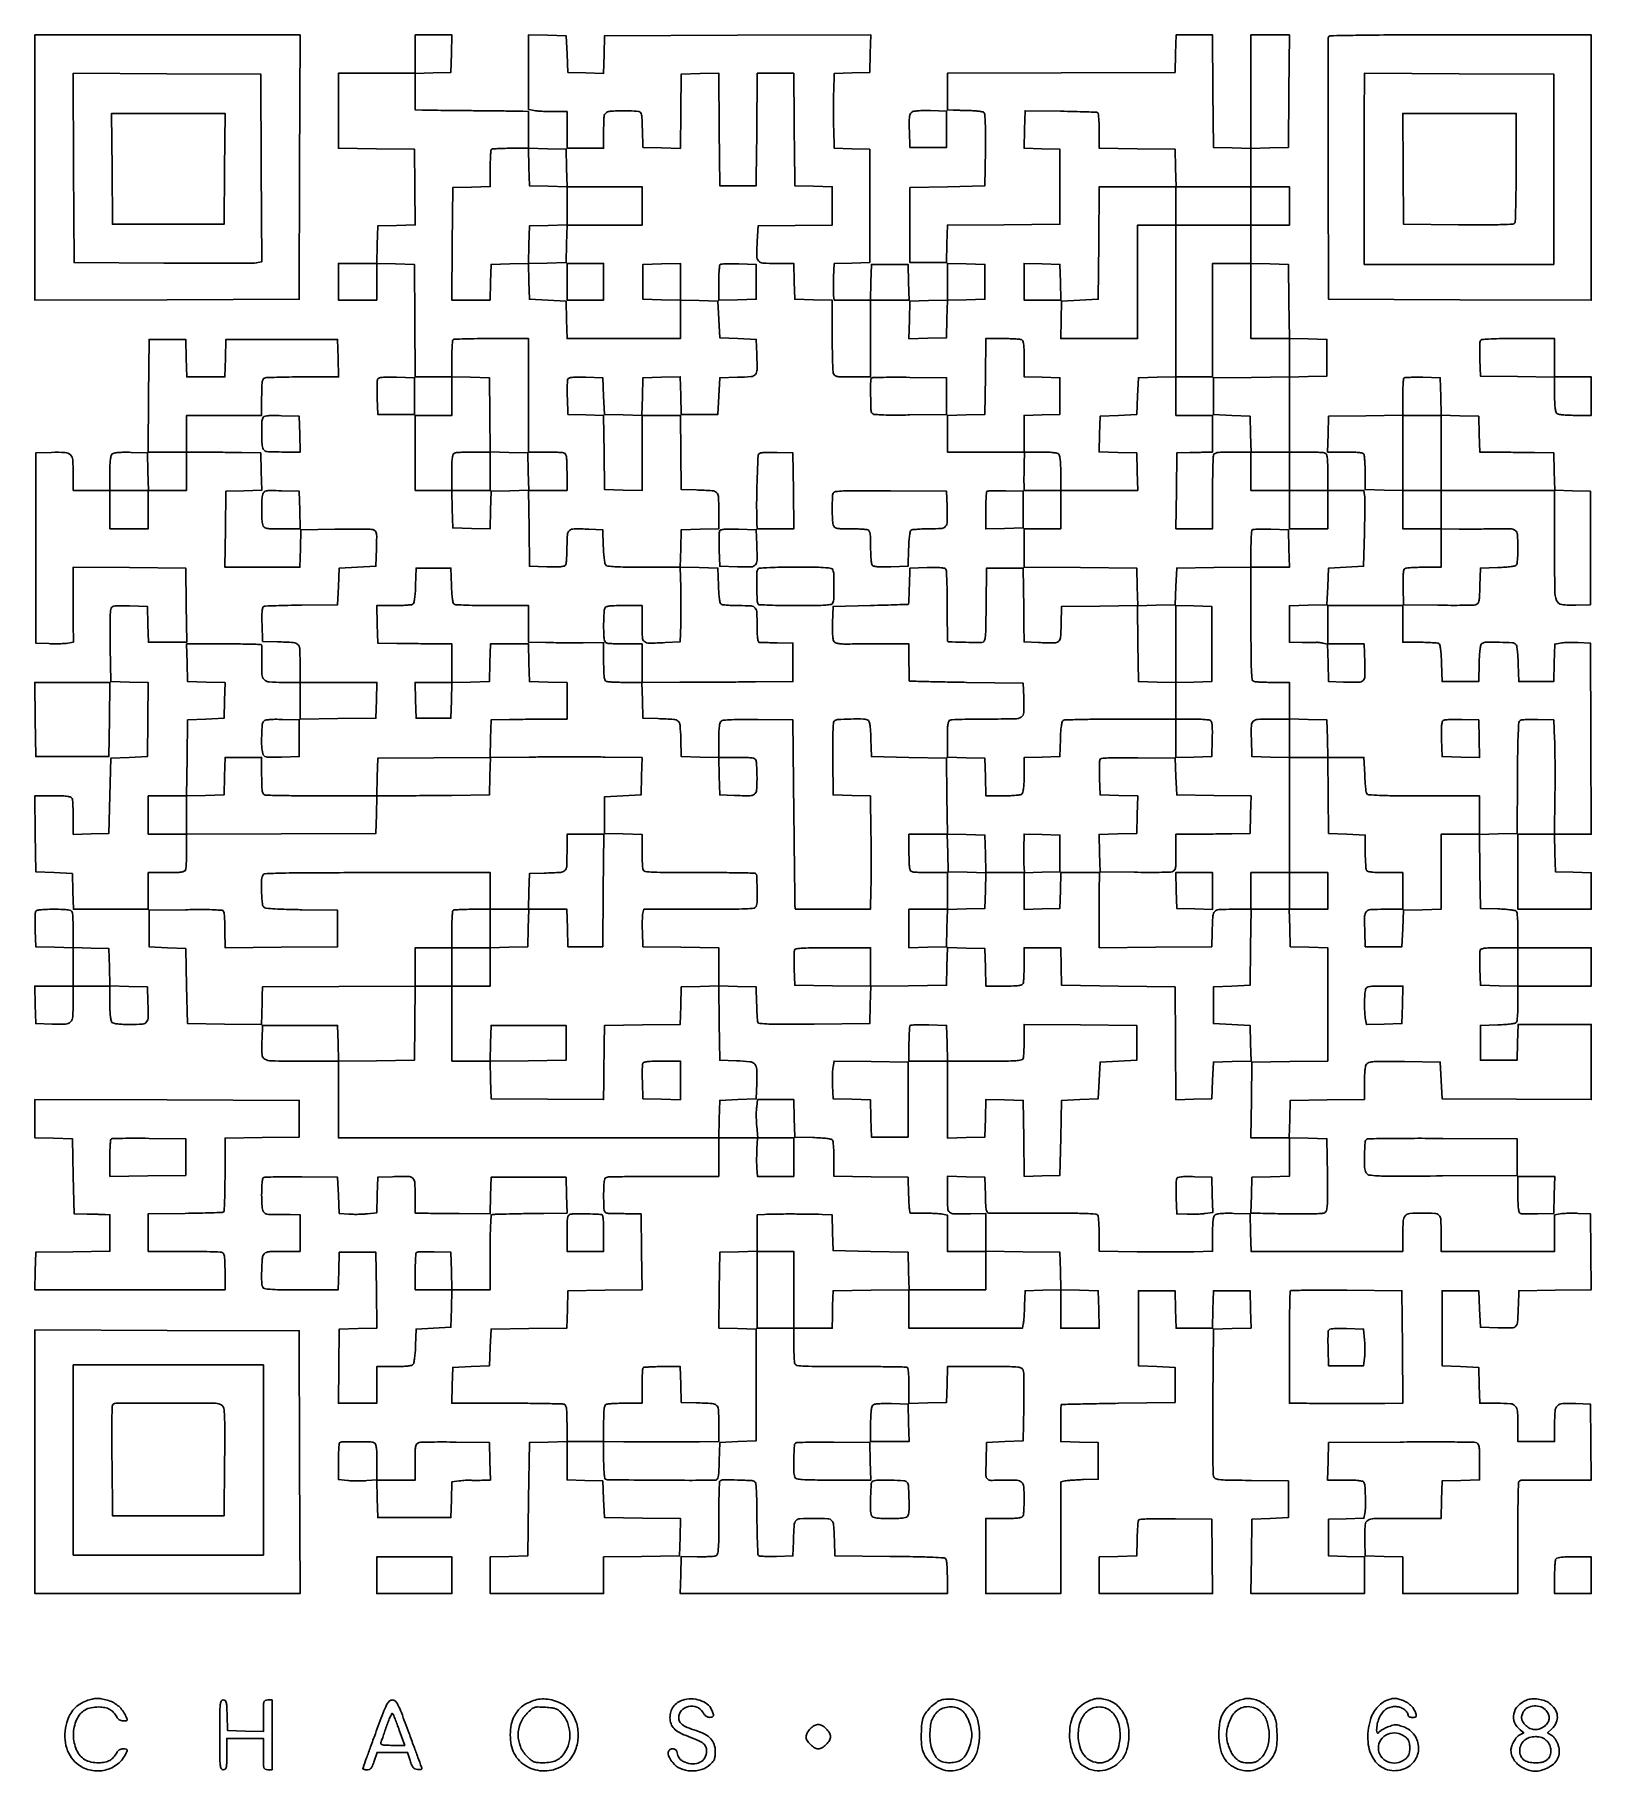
# Model space of a CAD drawing. Extents: x 179 to 1071, y 112 to 1107.
import ezdxf

# ---------------------------------------------------------------- set-up
doc = ezdxf.new("R2010")
doc.units = 0

msp = doc.modelspace()

# ---------------------------------------------------------------- linework, layer by layer
for points in [[(397, 1096), (397, 1085), (375, 1085), (353, 1085), (353, 1063.519502), (353, 1042.039005), (374.75, 1041.769502), (396.5, 1041.5), (396.769408, 1019.784029), (397.038815, 998.068057), (386.269408, 997.784029), (375.5, 997.5), (375.216168, 986.75), (374.932337, 976), (363.966168, 976), (353, 976), (353, 965.5), (353, 955), (364, 955), (375, 955), (375, 965.533832), (375, 976.067663), (385.75, 975.783832), (396.5, 975.5), (396.763853, 943.25), (397.027706, 911), (407.513853, 911), (418, 911), (418, 900), (418, 889), (407.5, 889), (397, 889), (397, 867.5), (397, 846), (407.466168, 846), (417.932337, 846), (418.216168, 835.25), (418.5, 824.5), (429.215829, 824.216515), (439.931657, 823.93303), (440.215829, 834.716515), (440.5, 845.5), (451.230404, 845.783633), (461.960808, 846.067266), (462.230404, 824.283633), (462.5, 802.5), (472.417355, 802.211769, 0.006827), (477.195195, 802.138177, 0.023663), (480.282937, 802.278982, 0.033714), (482.294865, 802.604266, 0.19692), (483.152042, 803.211769, 0.113905), (483.475212, 804.129611, 0.00818), (483.733781, 806.833173, 0.01115), (483.919253, 810.101265, 0.008184), (483.984687, 813.730948, -0.016652), (484.229112, 820.719891, -0.209313), (485.423337, 823.008602, -0.169913), (488.041505, 823.936485, -0.010261), (496.503355, 823.796504), (504.5, 823.5), (504.790118, 814.054124, 0.010217), (504.980158, 810.34104, 0.013854), (505.312947, 806.999888, 0.010763), (505.722996, 804.259099, 0.131421), (506.162563, 803.304124, 0.193545), (507.409815, 802.629678, 0.013468), (511.461716, 802.27866, 0.012041), (517.669489, 802.058815, 0.00283), (528.061904, 802), (548.878919, 802), (549.18946, 790.405805, -0.003833), (549.287924, 785.25418, -0.002546), (549.325466, 779.343893, -0.002563), (549.30328, 773.605301, -0.004998), (549.216382, 769.029442), (548.932764, 759.247274), (540.299774, 758.794158, -0.008562), (530.984824, 758.465058, -0.177131), (528.380357, 759.364236, -0.212097), (527.205403, 761.67878, -0.012936), (527, 769.616577), (527, 780), (516.606989, 780, 0.005351), (511.039857, 779.940414, 0.030363), (508.086379, 779.69735, 0.063068), (506.398405, 779.23239, 0.205218), (505.606989, 778.418213, 0.070701), (505.368294, 777.376466, 0.006434), (505.178303, 774.712778, 0.008233), (505.044336, 771.515192, 0.006352), (505, 768.025201, 0.006824), (505.063195, 763.394852, 0.03479), (505.312102, 760.832752, 0.070258), (505.783827, 759.343123, 0.191652), (506.581787, 758.606989, 0.07203), (507.638111, 758.367894, 0.005915), (510.465525, 758.178303, 0.007831), (513.859224, 758.044305, 0.005951), (517.581787, 758), (527, 758), (527, 747), (527, 736), (517.581787, 736, -0.005951), (513.859224, 736.044305, -0.007831), (510.465525, 736.178303, -0.005915), (507.638111, 736.367894, -0.07203), (506.581787, 736.606989, -0.208409), (505.763841, 737.411864, -0.061271), (505.300645, 739.152173, -0.029381), (505.058826, 742.207157, -0.005061), (505, 748.018408), (505, 758.822838), (493.25, 758.738012, -0.001696), (488.040743, 758.718074, -0.001139), (482.0875, 758.729042, -0.001147), (476.323634, 758.76601, -0.002269), (471.75, 758.826593), (462, 759), (462, 769.5), (462, 780), (441.25, 780.015313, -0.003459), (433.209892, 780.076871, -0.005289), (426.239524, 780.252233, -0.002049), (420.274703, 780.489938, -0.131294), (419.288805, 780.800347, -0.199883), (418.737468, 781.589, -0.01918), (418.315749, 783.944063, -0.019108), (417.987032, 787.199826, -0.00836), (417.788805, 791.535034), (417.5, 801.5), (407.5, 801.5), (397.5, 801.5), (397.211195, 791.535034, -0.00836), (397.012968, 787.199826, -0.019108), (396.684251, 783.944063, -0.01918), (396.262532, 781.589, -0.199883), (395.711195, 780.800347, -0.117316), (394.827306, 780.495069, -0.006928), (391.981788, 780.252233, -0.010144), (388.552258, 780.077209, -0.007284), (384.716168, 780.015313), (374.932337, 780), (375.216168, 769.25), (375.5, 758.5), (386.5, 758.347508, 0.000324), (391.45558, 758.282022, 0.0002), (397.279688, 758.211168, 0.000201), (403.032594, 758.1458, 0.000362), (407.75, 758.097508), (418, 758), (418, 747), (418, 736), (407.465017, 736), (396.930034, 736), (397.215017, 725.75), (397.5, 715.5), (407.5, 715.5), (417.5, 715.5), (417.784613, 725.716519), (418.069227, 735.933039), (428.784613, 736.216519), (439.5, 736.5), (439.783832, 747.25), (440.067663, 758), (451, 758), (461.932337, 758), (462.216168, 747.25), (462.5, 736.5), (473.25, 736.216168), (484, 735.932337), (484, 725.466168), (484, 715), (472.75, 714.953106, 0.001132), (467.680609, 714.920497, 0.000699), (461.720312, 714.860325, 0.000701), (455.831234, 714.784374, 0.001261), (451, 714.703106), (440.5, 714.5), (440.216308, 703.763809), (439.932617, 693.027617), (407.716308, 692.763809), (375.5, 692.5), (375.216168, 681.75), (374.932337, 671), (343.547956, 671, -0.001807), (331.404648, 671.043875, -0.002796), (320.918087, 671.178303, -0.000866), (311.831013, 671.361369, -0.086347), (310.581787, 671.606989, -0.205218), (309.76761, 672.398405, -0.063068), (309.30265, 674.086379, -0.030363), (309.059586, 677.039857, -0.005351), (309, 682.606989), (309, 693), (298.533832, 693), (288.067663, 693), (287.783832, 682.25), (287.5, 671.5), (276.730403, 671.215969), (265.960806, 670.931939), (266.230403, 692.715969), (266.5, 714.5), (277, 715), (287.5, 715.5), (287.784606, 725.715817), (288.069211, 735.931635), (277.284606, 736.215817), (266.5, 736.5), (266.216168, 747.25), (265.932337, 758), (276.216168, 758.085939, -0.003204), (287.489362, 758.107911, -0.003765), (298.170252, 757.979849, -0.000689), (308.128003, 757.771715, -0.193129), (308.885177, 757.448157, -0.190442), (309.037371, 757.097048, -0.002518), (309.104208, 754.676927, -0.006794), (309.129651, 751.845509, -0.004359), (309.085875, 748.559123, 0.016957), (309.180737, 740.571025, 0.18061), (310.434124, 737.632361, 0.186416), (313.287515, 736.2832, 0.01827), (321.035184, 736), (331, 736), (331, 725.480498), (331, 714.960995), (352.75, 715.230498), (374.5, 715.5), (374.784983, 725.75), (375.069966, 736), (353.034983, 736), (331, 736), (331, 746.980948, 0.010555), (330.822658, 755.380972, 0.195467), (329.74047, 757.75136, 0.175338), (327.267242, 758.824249, 0.008165), (318, 759.24922), (309.5, 759.5), (309.213578, 769.267408, -0.006509), (309.135766, 774.041113, -0.025316), (309.275585, 776.992482, -0.038838), (309.60306, 778.838202, -0.242374), (310.222298, 779.531809, -0.082126), (311.224653, 779.737632, -0.001257), (317.156306, 779.952018, -0.003334), (324.061907, 780.138137, -0.002195), (332.00872, 780.264401), (352.5, 780.5), (353, 791), (353.5, 801.5), (364, 802), (374.5, 802.5), (374.784677, 812.722245, 0.003551), (374.920598, 819.275298, 0.049294), (374.720143, 821.631456, 0.160964), (374.071722, 822.811162, 0.127702), (372.784677, 823.505956, 0.054764), (371.173356, 823.719172, 0.002348), (365.442999, 823.819151, 0.003993), (358.63663, 823.85157, 0.002831), (351, 823.783711), (331.5, 823.5), (331.216168, 812.75), (330.932337, 802), (309.446666, 802), (287.960995, 802), (288.230498, 823.75), (288.5, 845.5), (298.783473, 845.785353), (309.066946, 846.070705), (308.783473, 856.785353), (308.5, 867.5), (297.5, 867.677892, 0.000681), (292.544418, 867.751286, 0.000421), (286.720312, 867.82471, 0.000422), (280.967405, 867.887533, 0.00076), (276.25, 867.927892), (266, 868), (266, 878.5), (266, 889), (287.5, 889), (309, 889), (309, 899.393011, -0.005351), (309.059586, 904.960143, -0.030363), (309.30265, 907.913621, -0.063068), (309.76761, 909.601595, -0.205218), (310.581787, 910.393011, -0.083071), (311.77967, 910.636639, -0.001836), (317.706713, 910.821697, -0.004119), (324.663753, 910.956006, -0.002766), (332.615619, 911), (353.067663, 911), (352.783832, 921.75), (352.5, 932.5), (320.5, 932.5), (288.5, 932.5), (288.216168, 921.75), (287.932337, 911), (277, 911), (266.067663, 911), (265.783832, 921.75), (265.5, 932.5), (255, 932.5), (244.5, 932.5), (244.236147, 900.25), (243.972294, 868), (254.986147, 868), (266, 868), (266, 857), (266, 846), (255.033832, 846), (244.067663, 846), (243.783832, 856.75), (243.5, 867.5), (234.149285, 867.788859, 0.009044), (230.042317, 867.84141, 0.018924), (226.849829, 867.703614, 0.020746), (224.486141, 867.412685, 0.132968), (223.399285, 866.916414, 0.154085), (222.728754, 865.875583, 0.035127), (222.314808, 863.794146, 0.024181), (222.070162, 860.653266, 0.007345), (222, 855.877555), (222, 846), (211.5, 846), (201, 846), (201, 855.428571, 0.017882), (200.713581, 863.434573, 0.180389), (199.350115, 866.419669, 0.186872), (196.389283, 867.727419, 0.019432), (188.642469, 867.786103), (179.5, 867.5), (179.5, 813), (179.5, 758.5), (187, 758.19351, 0.008852), (190.115261, 758.121415, 0.008501), (193.273531, 758.157952, 0.008461), (196.05641, 758.284633, 0.030194), (197.824785, 758.502852), (201.149569, 759.118686), (200.988846, 769.809343, -0.001823), (200.933367, 774.681095, -0.001064), (200.900579, 780.521501, -0.001064), (200.892638, 786.368866, -0.001804), (200.914061, 791.263853), (201, 802.027706), (233.25, 801.763853), (265.5, 801.5), (265.769888, 780.25), (266.039775, 759), (255.054871, 759), (244.069966, 759), (243.784983, 769.25), (243.5, 779.5), (233.277755, 779.784677, 0.003551), (226.724702, 779.920598, 0.049294), (224.368544, 779.720143, 0.160964), (223.188838, 779.071722, 0.127702), (222.494044, 777.784677, 0.054764), (222.280828, 776.173356, 0.002348), (222.180849, 770.442999, 0.003993), (222.14843, 763.63663, 0.002831), (222.216289, 756), (222.5, 736.5), (233.269789, 736.215968), (244.039577, 735.931935), (243.769789, 714.715968), (243.5, 693.5), (233, 693), (222.5, 692.5), (222, 671), (221.5, 649.5), (211.25, 649.215017), (201, 648.930034), (201, 658.383229, 0.005929), (200.955696, 662.119197, 0.007809), (200.821697, 665.524199, 0.005887), (200.632129, 668.361085, 0.072102), (200.393011, 669.418213, 0.205372), (199.600948, 670.232572, 0.062982), (197.9105, 670.697448, 0.030315), (194.952209, 670.940452, 0.005337), (189.373509, 671), (178.960995, 671), (179.230498, 649.25), (179.5, 627.5), (190, 627), (200.5, 626.5), (200.784983, 616.25), (201.069966, 606), (222.534983, 606), (244, 606), (244, 616.5), (244, 627), (254.393011, 627, 0.005351), (259.960143, 627.059586, 0.030363), (262.913621, 627.30265, 0.063068), (264.601595, 627.76761, 0.205218), (265.393011, 628.581787, 0.072012), (265.632101, 629.637913, 0.005922), (265.821697, 632.462995, 0.007836), (265.955694, 635.853912, 0.005956), (266, 639.573175), (266, 648.982775), (320.25, 649.241388), (374.5, 649.5), (374.783832, 660.25), (375.067663, 671), (385.783832, 671.027664, 0.000988), (391.331941, 671.052945, 0.000307), (399.667751, 671.112513, 0.000307), (408.98268, 671.190516, 0.000338), (418, 671.277664), (439.5, 671.5), (439.783456, 682.21299), (440.066913, 692.925979), (462.283456, 693.21299, -0.001949), (472.332632, 693.303646, -0.001181), (484.225957, 693.336497, -0.001183), (496.030685, 693.313294, -0.002084), (505.783633, 693.230404), (527.067266, 692.960808), (526.783633, 682.230404), (526.5, 671.5), (516, 671), (505.5, 670.5), (505.5, 660), (505.5, 649.5), (516.25, 649.216168), (527, 648.932337), (527, 639.547956, 0.005976), (527.044342, 635.838268, 0.007857), (527.178441, 632.455228, 0.005948), (527.368204, 629.636757, 0.071945), (527.607457, 628.580567, 0.27851), (528.796305, 627.65573, 0.017494), (533.408816, 627.272477, 0.011076), (541.492564, 627.064158, 0.001282), (559.627967, 627.045121, -0.001807), (571.7405, 627.019687, -0.002876), (582.101161, 626.900887, -0.000629), (591.187109, 626.732989, -0.134258), (592.02051, 626.487324, -0.249184), (592.753, 625.233721, -0.00517), (592.977522, 617.761959, -0.009467), (592.983007, 610.612184, -0.087281), (592.393011, 607.581787, -0.278904), (591.200679, 606.655639, -0.016942), (586.504961, 606.267167, -0.010899), (578.29556, 606.046578, -0.001267), (559.912063, 606), (528.038104, 606), (527.473998, 603.75, 0.047969), (527.270341, 602.400533, 0.007225), (527.16227, 599.664062, 0.008052), (527.13333, 596.419301, 0.006878), (527.204946, 593), (527.5, 584.5), (549.25, 584.230498), (571, 583.960995), (571, 573.014329), (571, 562.067663), (560.25, 561.783832), (549.5, 561.5), (549.216365, 550.769409), (548.93273, 540.038817), (527.216365, 539.769409), (505.5, 539.5), (505.322108, 528.5, 0.000682), (505.248714, 523.543453, 0.000421), (505.17529, 517.716243, 0.000423), (505.112468, 511.958917, 0.00076), (505.072108, 507.236147), (505, 496.972294), (472.75, 497.236147), (440.5, 497.5), (440.216367, 508.230404), (439.932734, 518.960808), (461.716367, 519.230404), (483.5, 519.5), (483.5, 529.5), (483.5, 539.5), (462, 539.5), (440.5, 539.5), (440.215017, 529.25), (439.930034, 519), (428.965017, 519), (418, 519), (418, 540.5), (418, 562), (429, 562), (440, 562), (440, 572.966168), (440, 583.932337), (450.75, 584.216168), (461.5, 584.5), (461.783832, 595.25), (462.067663, 606), (473, 606), (483.932337, 606), (484.216168, 595.25), (484.5, 584.5), (494.5, 584.5), (504.5, 584.5), (504.763853, 616.75), (505.027706, 649), (494.513853, 649), (484, 649), (484, 638.519052, -0.011573), (483.815028, 630.528292, -0.199796), (482.72373, 628.214363, -0.170244), (480.243436, 627.170229, -0.007926), (471, 626.75078), (462.5, 626.5), (462.215017, 616.25), (461.930034, 606), (450.965017, 606), (440, 606), (440, 616.5), (440, 627), (375.106989, 627, 0.000571), (336.977207, 626.956451, 0.005465), (320.71702, 626.741568, 0.005072), (310.979981, 626.407574, 0.298401), (309.606989, 625.418213, 0.086359), (308.94049, 622.027951, 0.0153), (308.997504, 615.528993, 0.010533), (309.396731, 608.931225, 0.201818), (310.32685, 607.143702, 0.152945), (311.560667, 606.637707, 0.005658), (316.641918, 606.259303, 0.008626), (323.28686, 605.954977, 0.003809), (332.07685, 605.771257), (352.5, 605.5), (352.5, 595), (352.5, 584.5), (320.25, 584.236147), (288, 583.972294), (287.984687, 593.736147, 0.007644), (287.920079, 597.568825, 0.010551), (287.73694, 601.005175, 0.007429), (287.482271, 603.852523, 0.115883), (287.162796, 604.77083, 0.230932), (286.095412, 605.427241, 0.012869), (282.091209, 605.714887, 0.012029), (275.928451, 605.849994, 0.002701), (265.428109, 605.77083), (244.5, 605.5), (244.5, 595), (244.5, 584.5), (255, 584), (265.5, 583.5), (266, 562), (266.5, 540.5), (287.75, 540.230112), (309, 539.960225), (309.111066, 545.730112, -0.0006), (309.163682, 548.303119, -0.000391), (309.230318, 551.273845, -0.000393), (309.299861, 554.171576, -0.00075), (309.361066, 556.5), (309.5, 561.5), (353.269918, 561.760526), (397.039837, 562.021051), (396.769918, 540.760526), (396.5, 519.5), (374.785197, 519.230596), (353.070395, 518.961191), (352.785197, 529.230596), (352.5, 539.5), (331, 539.5), (309.5, 539.5), (309.203496, 531.503355, 0.018996), (309.21161, 522.732875, 0.260987), (310.814274, 520.115907, 0.124912), (314.541093, 519.115797, 0.00341), (331.519052, 519), (353, 519), (353, 497), (353, 475), (462, 475), (571, 475), (571, 464), (571, 453), (539.581787, 453, 0.001805), (527.425508, 452.956125, 0.002793), (516.928025, 452.821697, 0.000865), (507.83112, 452.638636, 0.086353), (506.581787, 452.393011, 0.201158), (505.772413, 451.618446, 0.0653), (505.305311, 449.993666, 0.031643), (505.060597, 447.163694, 0.005748), (505, 441.893011, 0.004621), (505.052471, 436.215215, 0.038594), (505.297617, 433.659634, 0.111201), (505.82602, 432.38962, 0.223212), (506.75, 431.865717, 0.012202), (507.866578, 431.807401, 0.001131), (510.629687, 431.736888, 0.001456), (513.925494, 431.669845, 0.001142), (517.5, 431.615717), (526.5, 431.5), (526.769447, 409.769944), (527.038894, 388.039889), (505.769447, 387.769944), (484.5, 387.5), (484.216365, 376.769409), (483.93273, 366.038817), (462.216365, 365.769409), (440.5, 365.5), (440, 355), (439.5, 344.5), (429, 344), (418.5, 343.5), (418.215017, 333.25), (417.930034, 323), (449.383229, 323, -0.001803), (461.552922, 322.956125, -0.00279), (472.061699, 322.821697, -0.000863), (481.16877, 322.63864, -0.08636), (482.418213, 322.393011, -0.20495), (483.232073, 321.602718, -0.063217), (483.697178, 319.919034, -0.030446), (483.940349, 316.973908, -0.005377), (484, 311.426843), (484, 301.067663), (473.25, 300.783832), (462.5, 300.5), (462, 268), (461.5, 235.5), (450.75, 235.216168), (440, 234.932337), (440, 224.466168), (440, 214), (472.5, 214), (505, 214), (505, 224.480498), (505, 234.960995), (526.75, 235.230498), (548.5, 235.5), (548.783633, 246.230404), (549.067266, 256.960808), (527.283633, 257.230404), (505.5, 257.5), (505, 268), (504.5, 278.5), (494.25, 278.784983), (484, 279.069966), (484, 290.034983), (484, 301), (494.5, 301), (505, 301), (505, 290.559017, 0.008657), (505.070888, 286.465158, 0.013772), (505.288529, 282.968933, 0.008562), (505.593114, 280.128794, 0.227104), (505.994489, 279.503406, 0.136948), (507.16578, 279.164857, 0.000172), (531.767405, 278.947773, 0.00171), (554.050279, 278.835006, 0.00518), (569.216168, 278.967251, 0.248874), (570.132959, 279.476361, 0.098478), (570.684103, 280.857369, 0.034931), (571.002002, 283.644609, 0.004334), (571.216168, 289.75), (571.5, 300.5), (582, 301), (592.5, 301.5), (592.5, 333.5), (592.5, 365.5), (581.730592, 365.784029), (570.961185, 366.068057), (571.230592, 387.784029), (571.5, 409.5), (582.25, 409.783832), (593, 410.067663), (593, 388.033832), (593, 366), (603.5, 366), (614, 366), (614, 356.581787, 0.005955), (614.04434, 352.859136, 0.007835), (614.178441, 349.465166, 0.005921), (614.368182, 346.637538, 0.072015), (614.607457, 345.580567, 0.27851), (615.796305, 344.65573, 0.017494), (620.408816, 344.272477, 0.011076), (628.492564, 344.064158, 0.001282), (646.627967, 344.045121, -0.001807), (658.7405, 344.019687, -0.002876), (669.101161, 343.900887, -0.000629), (678.187109, 343.732989, -0.134258), (679.02051, 343.487324, -0.22646), (679.410077, 342.881967, -0.008523), (679.712275, 340.129688, -0.013906), (679.929058, 336.773553, -0.009173), (680, 332.907151), (680, 322.932337), (690.75, 323.216168), (701.5, 323.5), (701.784983, 333.75), (702.069966, 344), (723.515931, 344, -0.001336), (737.781291, 343.961896, -0.02415), (742.337042, 343.717325, -0.09617), (744.485604, 343.06756, -0.214282), (745.514925, 341.75, -0.054752), (745.724644, 340.165821, -0.00239), (745.822084, 334.579687, -0.004035), (745.852547, 327.942519, -0.002866), (745.783977, 320.5), (745.5, 301.5), (735, 301), (724.5, 300.5), (724.216168, 289.75, 0.006962), (724.113369, 281.508436, 0.201823), (724.918084, 279.603758, 0.196741), (726.849533, 278.822811, 0.006571), (735.272662, 278.969607, -0.02094), (741.865687, 278.895066, -0.182486), (744.500513, 277.736776, -0.18044), (745.728324, 275.119109, -0.020388), (746, 268.459343, -0.006737), (745.955636, 265.166839, -0.008607), (745.821697, 262.135807, -0.006925), (745.631347, 259.610155, -0.069445), (745.393011, 258.581787, -0.205218), (744.601595, 257.76761, -0.063068), (742.913621, 257.30265, -0.030363), (739.960143, 257.059586, -0.005351), (734.393011, 257), (724, 257), (724, 235.5), (724, 214), (745.5, 214), (767, 214), (767, 245.980948), (767, 277.961896), (769.25, 278.480168, -0.033722), (770.597664, 278.696236, -0.005034), (773.335938, 278.919864, -0.005643), (776.580697, 279.115214, -0.004838), (780, 279.24922), (788.5, 279.5), (788.5, 290), (788.5, 300.5), (777.75, 300.783832), (767, 301.067663), (767, 311.533832, -0.002236), (767.018011, 315.561804, -0.003614), (767.073437, 318.988779, -0.000693), (767.148101, 322.000494, -0.211546), (767.25, 322.215202, -0.17361), (767.485732, 322.305806, -0.000063), (776.973438, 322.524285, -0.001003), (787.520802, 322.744669, -0.000608), (800, 322.965202), (832.5, 323.5), (832.5, 333.5), (832.5, 343.5), (822, 344), (811.5, 344.5), (811.5, 366), (811.5, 387.5), (822, 387.5), (832.5, 387.5), (832.783832, 376.75), (833.067663, 366), (843.5, 366), (853.932337, 366), (854.216168, 376.75), (854.5, 387.5), (865, 387.5), (875.5, 387.5), (875.783485, 376.784171), (876.06697, 366.068343), (865.283485, 365.784171), (854.5, 365.5), (854.218667, 324.5, 0.001277), (854.15028, 308.624761, 0.001966), (854.180188, 294.888642, 0.000627), (854.267787, 282.991142, 0.057873), (854.482738, 281.269847, 0.215788), (855.50979, 279.959836, 0.091895), (857.688437, 279.291741, 0.023989), (862.277749, 278.986982, 0.001409), (876.264071, 278.769847), (897.5, 278.5), (897.5, 268), (897.5, 257.5), (887, 257), (876.5, 256.5), (876.230112, 235.25), (875.960225, 214), (908.480112, 214), (941, 214), (941, 224.465017), (941, 234.930034), (930.75, 235.215017), (920.5, 235.5), (920.5, 246), (920.5, 256.5), (930.631735, 256.783677), (940.763471, 257.067355), (941.265853, 259.783677, 0.042686), (941.639743, 263.603785, 0.011554), (941.573654, 269.687402, 0.007485), (941.273638, 275.812799, 0.123147), (940.655298, 277.75, 0.201952), (939.836807, 278.332133, 0.02598), (937.668376, 278.699289, 0.021452), (934.490852, 278.93128, 0.007496), (929.907151, 279), (919.932337, 279), (920.216168, 289.75), (920.5, 300.5), (961.5, 300.778022, -0.001281), (977.376623, 300.845017, -0.00197), (991.117188, 300.813672, -0.000633), (1003.014886, 300.72459, -0.057504), (1004.75, 300.50897, -0.13626), (1006.014143, 299.80291, -0.14825), (1006.683066, 298.56738, -0.046798), (1006.951213, 296.102006, -0.003703), (1007, 289.51478), (1007, 279.067663), (996.25, 278.783832), (985.5, 278.5), (985.216168, 267.75), (984.932337, 257), (963.48522, 257, 0.003172), (946.489098, 256.892187, 0.130219), (942.969477, 255.911786, 0.255109), (941.429219, 253.345662, 0.015238), (941.330622, 244), (941.5, 235.5), (952.25, 235.216168), (963, 234.932337), (963, 224.466168), (963, 214), (995.971999, 214), (1028.943997, 214), (1028.926467, 245.521819, -0.001883), (1028.965495, 257.679269, -0.002991), (1029.100359, 268.085501, -0.000681), (1029.285424, 277.198765, -0.133766), (1029.543058, 278.069669, -0.10555), (1029.907827, 278.450472, -0.059311), (1030.478946, 278.746421, -0.055273), (1031.156048, 278.91872, -0.059205), (1031.83859, 278.932696, 0.023279), (1033.047342, 278.870692, 0.00059), (1038.525502, 278.8514, 0.00126), (1044.957015, 278.852547, 0.000859), (1052.269502, 278.884846), (1071.039005, 279), (1070.769502, 300.75), (1070.5, 322.5), (1062.259538, 322.790288, 0.017872), (1054.49937, 322.786195, 0.184841), (1051.608188, 321.557606, 0.185014), (1050.277655, 318.713153, 0.017911), (1050, 310.964816), (1050, 301), (1039.5, 301), (1029, 301), (1029, 310.065741, 0.014488), (1028.756688, 318.46081, 0.174233), (1027.507482, 321.391309, 0.190134), (1024.726697, 322.724509, 0.017821), (1016.999799, 323), (1007.069966, 323), (1006.784983, 333.25), (1006.5, 343.5), (996, 344), (985.5, 344.5), (985.5, 366), (985.5, 387.5), (996, 387.5), (1006.5, 387.5), (1007, 377), (1007.5, 366.5), (1017.722245, 366.215323, 0.012089), (1025.525487, 366.186732, 0.207027), (1027.801979, 367.227472, 0.170037), (1028.832102, 369.685433, 0.007628), (1029.24922, 379), (1029.5, 387.5), (1050.269446, 387.770348), (1071.038891, 388.040695), (1070.769446, 409.770348), (1070.5, 431.5), (1063.5, 431.807779, 0.009375), (1060.58164, 431.88131, 0.008811), (1057.601562, 431.84799, 0.008811), (1054.961002, 431.725313, 0.029867), (1053.25, 431.512466), (1050, 430.909374), (1050, 420.454687), (1050, 410), (1039.5, 409.964286, -0.000287), (1034.651822, 409.950582, -0.000157), (1028.70625, 409.939062, -0.000157), (1022.665767, 409.931147, -0.000249), (1017.5, 409.928571, -0.000249), (1012.334233, 409.931147, -0.000157), (1006.29375, 409.939062, -0.000157), (1000.348178, 409.950582, -0.000287), (995.5, 409.964286), (985, 410), (985, 420.383369, 0.011924), (984.812508, 428.24427, 0.183306), (983.75002, 430.686975, 0.188442), (981.346514, 431.77596, 0.012724), (973.684259, 431.986345, 0.021785), (967.005257, 431.70861, 0.192087), (964.414889, 430.4101, 0.167476), (963.239573, 427.588612, 0.015708), (963, 419.964816), (963, 410), (952.5, 409.964286, -0.000493), (941.956245, 409.938817, -0.000357), (930.215658, 409.930423, -0.000283), (915.974222, 409.938495, -0.000133), (897.533832, 409.964286), (876.067663, 410), (875.783832, 420.75), (875.5, 431.5), (866.149285, 431.788859, 0.009044), (862.042317, 431.84141, 0.018924), (858.849829, 431.703614, 0.020746), (856.486141, 431.412685, 0.132968), (855.399285, 430.916414, 0.153918), (854.729117, 429.876893, 0.035195), (854.315031, 427.800375, 0.02424), (854.070248, 424.668552, 0.007383), (854, 419.911387), (854, 410.067663), (843.25, 409.783832, -0.005064), (837.674174, 409.693111, -0.001561), (829.26875, 409.667736, -0.001561), (819.865523, 409.698071, -0.001714), (810.75, 409.787186), (789, 410.074372), (788.984687, 419.787186, 0.007449), (788.921913, 423.597425, 0.010331), (788.744276, 427.008299, 0.007157), (788.497575, 429.836519, 0.116676), (788.187767, 430.730426, 0.240104), (787.085444, 431.381616, 0.006035), (781.099863, 431.682505, 0.008124), (772.274087, 431.875895, 0.001892), (757.45308, 431.903709, -0.000249), (745.849231, 431.887357, -0.000382), (735.794931, 431.885886, -0.000124), (727.087835, 431.89343, -0.010898), (725.784983, 431.923282, -0.239243), (724.8732, 432.43853, -0.099191), (724.320971, 433.785652, -0.036199), (723.999923, 436.472204, -0.004694), (723.784983, 442.25), (723.5, 452.5), (712.75, 452.783832), (702, 453.067663), (702, 442.650409, 0.011893), (702.189374, 434.689822, 0.209621), (703.309549, 432.433584, 0.173537), (705.820468, 431.508311, 0.007677), (715.25, 431.564379), (724, 431.750781), (724, 420.87539), (724, 410), (713, 410), (702, 410), (702, 420.420545), (702, 430.841089), (699.25, 431.351952, 0.027039), (697.723363, 431.550936, 0.006067), (695.104687, 431.717216, 0.006276), (692.073046, 431.834682, 0.006037), (689, 431.878021, -0.000644), (686.074434, 431.887722, -0.000936), (683.493089, 431.904442, -0.000463), (681.29991, 431.924786, -0.016083), (680.784983, 431.946613, -0.35974), (680.490142, 432.229765, -0.004554), (680.196289, 434.995255, -0.01072), (679.945704, 438.316231, -0.006519), (679.784983, 442.25), (679.5, 452.5), (658.25, 452.769888), (637, 453.039775), (636.984687, 462.769888, 0.007333), (636.922722, 466.585492, 0.010199), (636.747502, 469.997996, 0.006995), (636.504336, 472.828842, 0.117138), (636.198752, 473.712654, 0.202046), (635.394503, 474.269945, 0.018631), (632.952903, 474.68903, 0.018541), (629.554841, 475.01506, 0.007781), (624.964064, 475.212654), (614.5, 475.5), (614.216168, 486.25), (613.932337, 497), (603.597837, 497), (593.263338, 497), (592.704073, 492.830366, 0.024248), (592.527913, 490.759103, 0.009394), (592.477303, 487.879141, 0.009274), (592.539131, 484.751021, 0.011333), (592.717441, 481.830366), (593.290074, 475), (582.111205, 475), (570.932337, 475), (571.216168, 485.75), (571.5, 496.5), (582, 497), (592.5, 497.5), (592.788833, 506.243181, 0.016437), (592.790065, 514.283794, 0.175522), (591.596909, 517.269158, 0.186549), (588.802745, 518.703343, 0.018997), (581.234094, 519.21398), (571.5, 519.5), (571.230013, 540.784034), (570.960027, 562.068069), (581.730013, 561.784034), (592.5, 561.5), (592.681818, 552.148871, 0.00509), (592.790994, 548.464143, 0.00684), (592.969499, 545.129581, 0.004867), (593.183799, 542.348184, 0.070059), (593.405837, 541.384788, 0.289181), (594.478346, 540.583946, 0.010713), (599.749969, 540.283358, 0.009535), (608.379033, 540.141266, 0.001427), (625.724019, 540.235918), (657.5, 540.5), (657.783635, 551.230591), (658.06727, 561.961183), (679.783635, 562.230591), (701.5, 562.5), (701.784171, 573.283485), (702.068343, 584.06697), (712.784171, 583.783485), (723.5, 583.5), (723.783832, 572.75), (724.067663, 562), (734.426843, 562, 0.005377), (739.973908, 562.059651, 0.030446), (742.919034, 562.302822, 0.063217), (744.602718, 562.767927, 0.20495), (745.393011, 563.581787, 0.07203), (745.632106, 564.638111, 0.005915), (745.821697, 567.465525, 0.007831), (745.955695, 570.859224, 0.005951), (746, 574.581787), (746, 584), (756.466168, 584), (766.932337, 584), (767.216168, 573.25), (767.5, 562.5), (800, 562), (832.5, 561.5), (832.763899, 529.21517), (833.027798, 496.930341), (843.263899, 497.21517), (853.5, 497.5), (854, 508), (854.5, 518.5), (865.284606, 518.784183), (876.069211, 519.068365), (875.784606, 529.284183), (875.5, 539.5), (865, 540), (854.5, 540.5), (854.5, 551), (854.5, 561.5), (865, 562), (875.5, 562.5), (875.769502, 584.25), (876.039005, 606), (886.985671, 606), (897.932337, 606), (898.216168, 595.25), (898.5, 584.5), (909.25, 584.216168), (920, 583.932337), (920, 551.485671), (920, 519.039005), (898.25, 518.769502), (876.5, 518.5), (876.230498, 496.75), (875.960995, 475), (886.980498, 475), (898, 475), (898, 464.033832), (898, 453.067663), (887.25, 452.783832), (876.5, 452.5), (876.215017, 442.25), (875.930034, 432), (881.215017, 431.847929, 0.003553), (895.007668, 431.549123, 0.005959), (906.599726, 431.518542, 0.003028), (916.172908, 431.665364, 0.112737), (918.270149, 432.191769, 0.214178), (919.266645, 433.428162, 0.046802), (919.720858, 436.192522, 0.018732), (919.885967, 441.372928, 0.001862), (919.770149, 453.795967), (919.5, 474.5), (908.716515, 474.784171), (897.93303, 475.068343), (898.216515, 485.784171), (898.5, 496.5), (919.75, 496.769888), (941, 497.039775), (941, 506.328758, -0.009907), (941.079923, 510.361885, -0.01843), (941.329797, 513.622487, -0.020091), (941.712786, 516.097601, -0.109858), (942.252301, 517.330365, -0.179932), (943.692576, 518.280943, -0.040311), (946.65261, 518.718443, -0.017809), (951.988193, 518.881486, -0.002045), (964.002301, 518.771494), (984.5, 518.5), (985, 508), (985.5, 497.5), (1028.25, 497.239264), (1071, 496.978527), (1071, 518.489264), (1071, 540), (1050.034983, 540), (1029.069966, 540), (1028.784983, 529.75), (1028.5, 519.5), (1018, 519.5), (1007.5, 519.5), (1007.5, 529.5), (1007.5, 539.5), (1017.464966, 539.788805, 0.00836), (1021.800174, 539.987032, 0.019108), (1025.055937, 540.315749, 0.01918), (1027.411, 540.737468, 0.199883), (1028.199653, 541.288805, 0.117226), (1028.504905, 542.172107, 0.006962), (1028.747767, 545.008274, 0.010173), (1028.922789, 548.426877, 0.007309), (1028.984687, 552.25), (1029, 562), (1050, 562), (1071, 562), (1071, 573), (1071, 584), (1050, 584), (1029, 584), (1028.984687, 593.75, 0.007309), (1028.922789, 597.573123, 0.010173), (1028.747767, 600.991726, 0.006962), (1028.504905, 603.827893, 0.117226), (1028.199653, 604.711195, 0.199883), (1027.411, 605.262532, 0.01918), (1025.055937, 605.684251, 0.019108), (1021.800174, 606.012968, 0.00836), (1017.464966, 606.211195), (1007.5, 606.5), (1007.230211, 627.715968), (1006.960423, 648.931935), (1017.730211, 649.215968), (1028.5, 649.5), (1028.717722, 681.421034, -0.001721), (1028.882995, 697.524087, -0.008015), (1029.159159, 706.809036, -0.006343), (1029.521091, 712.994135, -0.235006), (1030.217722, 714.17557, -0.121508), (1031.129899, 714.492664, -0.009119), (1033.767081, 714.689462, -0.012182), (1036.959233, 714.791277, -0.008949), (1040.5, 714.754537), (1049.5, 714.5), (1050, 703.5, -0.007393), (1050.174004, 697.822199, -0.002338), (1050.268764, 689.342188, -0.002334), (1050.286074, 679.883841, -0.002591), (1050.212814, 670.75), (1049.925628, 649), (1039.462814, 649), (1029, 649), (1029, 627.5), (1029, 606), (1050, 606), (1071, 606), (1071, 616.465017), (1071, 626.930034), (1060.75, 627.215017), (1050.5, 627.5), (1050.216168, 638.25), (1049.932337, 649), (1060.474707, 649), (1071.017078, 649), (1070.758539, 703.75), (1070.5, 758.5), (1063.5, 758.807779, 0.009286), (1060.584095, 758.881769, 0.008771), (1057.611384, 758.849832, 0.008762), (1054.980703, 758.729243, 0.030041), (1053.283436, 758.518738), (1050.066871, 757.921919), (1049.783436, 747.21096), (1049.5, 736.5), (1039.5, 736.5), (1029.5, 736.5), (1029.211448, 746.443989, 0.009748), (1029.021933, 750.34811, 0.01335), (1028.689265, 753.850572, 0.010091), (1028.279303, 756.726904, 0.133527), (1027.839003, 757.693989, 0.206616), (1025.931685, 758.664219, 0.009316), (1018.415535, 758.998484, 0.011514), (1011.00492, 759.019112, 0.137318), (1008.287346, 758.198752, 0.202046), (1007.730055, 757.394503, 0.018631), (1007.31097, 754.952903, 0.018541), (1006.98494, 751.554841, 0.007781), (1006.787346, 746.964064), (1006.5, 736.5), (996, 736.5), (985.5, 736.5), (985.212654, 746.964064, 0.007781), (985.01506, 751.554841, 0.018541), (984.68903, 754.952903, 0.018631), (984.269945, 757.394503, 0.202046), (983.712654, 758.198752, 0.117191), (982.828495, 758.504352, 0.006974), (979.992154, 758.747502, 0.010182), (976.573226, 758.922723, 0.007318), (972.75, 758.984687), (963, 759), (963, 769.5), (963, 780), (941.5, 780), (920, 780), (920, 769), (920, 758), (930.435662, 758), (940.871323, 758), (941.185662, 747.454081, -0.011376), (941.242836, 739.340392, -0.205219), (940.205141, 737.019961, -0.187897), (937.769075, 736.063892, -0.009307), (929, 736.204946), (920.5, 736.5), (920.216901, 747.177815), (919.933801, 757.855629), (917.110589, 758.475711, 0.011125), (915.964185, 758.700892, 0.012557), (914.854174, 758.864788, 0.011848), (913.906945, 758.957709, 0.064611), (913.393688, 758.929475, -0.042604), (912.770915, 758.867718, -0.001951), (910.632833, 758.8468, -0.003239), (908.092413, 758.848313, -0.002315), (905.25, 758.881579), (898, 759), (898, 769.466168), (898, 779.932337), (908.75, 780.216168), (919.5, 780.5), (920, 791), (920.5, 801.5), (930.5, 802), (940.5, 802.5), (941, 821.5, 0.002122), (941.165036, 828.978221, 0.002886), (941.246347, 835.726562, 0.001915), (941.260197, 841.389895, 0.03252), (941.136501, 843.25), (940.773001, 846), (930.386501, 846), (920, 846), (920, 856.393011, 0.005351), (919.940414, 861.960143, 0.030363), (919.69735, 864.913621, 0.063068), (919.23239, 866.601595, 0.205218), (918.418213, 867.393011, 0.07203), (917.361889, 867.632106, 0.005915), (914.534475, 867.821697, 0.007831), (911.140776, 867.955695, 0.005951), (907.418213, 868), (898, 868), (898, 889.466168), (898, 910.932337), (908.75, 911.216168), (919.5, 911.5), (919.5, 922), (919.5, 932.5), (908.76979, 932.783631), (898.03958, 933.067262), (897.76979, 954.283631), (897.5, 975.5), (886.75, 975.783832), (876, 976.067663), (876, 987.033832), (876, 998), (887, 998), (898, 998), (898, 1009), (898, 1020), (887, 1020), (876, 1020), (876, 1030.966168), (876, 1041.932337), (886.75, 1042.216168), (897.5, 1042.5), (897.763853, 1074.75), (898.027706, 1107), (887.013853, 1107), (876, 1107), (876, 1074.466168), (876, 1041.932337), (865.25, 1042.216168), (854.5, 1042.5), (854.236147, 1074.75), (853.972294, 1107), (843.519979, 1107), (833.067663, 1107), (832.783832, 1096.25), (832.5, 1085.5), (767.25, 1085.242758), (702, 1084.985517), (702, 1074.492758), (702, 1064), (705.25, 1063.870082, 0.002481), (706.943592, 1063.810798, 0.000747), (709.519206, 1063.737285, 0.000749), (712.408628, 1063.663468, 0.000813), (715.219639, 1063.600443, -0.014176), (717.869865, 1063.470106, -0.018659), (720.274302, 1063.192847, -0.016329), (722.22683, 1062.82791, -0.142955), (722.990914, 1062.409086, -0.183737), (723.469916, 1061.342141, -0.005561), (723.704349, 1056.403722, -0.008837), (723.826278, 1049.862966, -0.003561), (723.771275, 1040.928725), (723.5, 1020.5), (702, 1020), (680.5, 1019.5), (680.5, 998), (680.5, 976.5), (691, 976.5), (701.5, 976.5), (701.783692, 987.236191), (702.067383, 997.972383), (734.283692, 998.236191), (766.5, 998.5), (766.5, 1020), (766.5, 1041.5), (756.216527, 1041.785353), (745.933054, 1042.070705), (746.216527, 1052.785353), (746.5, 1063.5), (766.890599, 1063.222122, -0.00238), (774.768438, 1063.077249, -0.003726), (781.543909, 1062.869848, -0.001075), (787.423463, 1062.633342, -0.128506), (788.140599, 1062.413105, -0.230873), (788.483516, 1061.870287, -0.006899), (788.747551, 1059.123553, -0.012414), (788.937813, 1055.801305, -0.008095), (789, 1051.960485), (789, 1042.039005), (810.75, 1041.769502), (832.5, 1041.5), (832.783832, 1030.75), (833.067663, 1020), (811.047685, 1020), (789.027706, 1020), (788.763853, 987.75), (788.5, 955.5), (778, 955), (767.5, 954.5), (767.216168, 943.75), (766.932337, 933), (788.966168, 933), (811, 933), (811, 965.5), (811, 998), (822, 998), (833, 998), (833, 954.533832), (833, 911.067663), (822.25, 910.783832), (811.5, 910.5), (811, 900), (810.5, 889.5), (800, 889), (789.5, 888.5), (789.215394, 878.284183), (788.930789, 868.068365), (799.715394, 867.784183), (810.5, 867.5), (810.783832, 856.75), (811.067663, 846), (789.033832, 846), (767, 846), (767, 855.8, 0.008695), (766.925705, 860.071747, 0.018472), (766.688776, 863.369558, 0.019349), (766.328068, 865.799696, 0.150969), (765.8, 866.8, 0.149044), (764.818776, 867.322729, 0.019949), (762.477016, 867.685484, 0.019071), (759.323492, 867.924518, 0.009379), (755.3, 868), (746, 868), (746, 878.465017), (746, 888.930034), (756.25, 889.215017), (766.5, 889.5), (766.5, 900), (766.5, 910.5), (756.25, 910.784983), (746, 911.069966), (746, 921.427994, 0.005378), (745.940347, 926.974376, 0.030449), (745.697172, 929.919218, 0.063222), (745.232062, 931.602756, 0.204941), (744.418213, 932.393011, 0.07199), (743.362338, 932.632094, 0.005931), (740.540204, 932.821697, 0.007843), (737.152805, 932.955694, 0.005963), (733.437715, 933), (724.039005, 933), (723.769502, 911.25), (723.5, 889.5), (712.75, 889.216168), (702, 888.932337), (702, 878.466168), (702, 868), (724.065295, 868), (746.13059, 868), (745.992128, 860.75, 0.00174), (745.944486, 857.699285, 0.00155), (745.915832, 854.528125, 0.001555), (745.907771, 851.676291, 0.004807), (745.926833, 849.75), (746, 846), (756.5, 846), (767, 846), (767, 835), (767, 824), (756.5, 824), (746, 824), (746, 813.013853), (746, 802.027706), (778.25, 801.763853), (810.5, 801.5), (810.783633, 790.769596), (811.067266, 780.039192), (789.283633, 779.769596), (767.5, 779.5), (767.215735, 769.315061, -0.011289), (766.824711, 761.575428, -0.20725), (765.709447, 759.442431, -0.174077), (763.30802, 758.604793, -0.007526), (754.25, 758.823474), (746, 759.146947), (745.905136, 768.823474, 0.000331), (745.857742, 773.351909, 0.000169), (745.792567, 779.035645, 0.000168), (745.721458, 784.892105, 0.000253), (745.655136, 790), (745.5, 801.5), (735, 801.5), (724.5, 801.5), (724.230112, 780.25, -0.001322), (724.01315, 766.110611, -0.024649), (723.713452, 761.662567, -0.106712), (723.035043, 759.676676, -0.251123), (721.730112, 758.899916, -0.015359), (717.768842, 758.843929, -0.003006), (710.640822, 759.005014, -0.00049), (702.730754, 759.239112, -0.187867), (702.215116, 759.458319, -0.198075), (702.098507, 759.729329, -0.00027), (702.013721, 765.495012, -0.002191), (701.950328, 771.975536, -0.001342), (701.929565, 779.618217, 0.003741), (701.871601, 787.330831, 0.005667), (701.694947, 794.038144, 0.002381), (701.452263, 799.75462, 0.127408), (701.131804, 800.788231, 0.199598), (700.284859, 801.396312, 0.033914), (698.281, 801.721472, 0.023733), (695.198857, 801.86213, 0.006801), (690.417355, 801.788231), (680.5, 801.5), (680.215017, 791.25, -0.001911), (680.090271, 787.305995, -0.003093), (679.950586, 783.952274, -0.000539), (679.805905, 780.995305, -0.195518), (679.715017, 780.800293, -0.180292), (679.509392, 780.71535, -0.000118), (673.247536, 780.497602, -0.001388), (666.258853, 780.275652, -0.000845), (658, 780.050293), (636.5, 779.5), (636.211141, 770.149285, 0.008638), (636.1529, 765.8689, 0.021055), (636.297235, 762.717885, 0.026178), (636.615639, 760.462066, 0.125695), (637.16713, 759.298621, 0.147776), (638.291407, 758.554545, 0.046163), (640.295287, 758.150519, 0.026386), (643.494998, 757.977776, 0.005921), (648.955988, 758.036024, -0.002761), (653.735663, 758.117214, -0.001656), (659.413634, 758.163502, -0.001657), (665.063689, 758.172125, -0.002887), (669.75, 758.136688), (680, 758), (680, 747.5, 0.002229), (680.018011, 743.459055, 0.003603), (680.073437, 740.021159, 0.000688), (680.148098, 736.999539, 0.21157), (680.25, 736.784798, 0.17361), (680.485732, 736.694194, 0.000063), (689.973438, 736.475715, 0.001003), (700.520802, 736.255331, 0.000608), (713, 736.034798), (745.5, 735.5), (745.796504, 727.503355, -0.017574), (745.813323, 718.729074, -0.253988), (744.291731, 716.136207, -0.132553), (740.751502, 715.121707, -0.003879), (725.062735, 715, 0.002843), (717.322829, 714.955997, 0.00422), (710.544303, 714.821697, 0.001922), (704.775737, 714.636496, 0.082806), (703.581787, 714.393011, 0.20495), (702.767927, 713.602718, 0.063217), (702.302822, 711.919034, 0.030446), (702.059651, 708.973908, 0.005377), (702, 703.426843), (702, 693.067663), (712.75, 692.783832), (723.5, 692.5), (723.783832, 681.75), (724.067663, 671), (733.833832, 671, 0.008739), (738.088767, 671.074372, 0.018512), (741.376818, 671.311437, 0.01939), (743.800954, 671.67228, 0.150842), (744.8, 672.2, 0.150838), (745.327709, 673.199003, 0.019392), (745.688556, 675.622935, 0.018513), (745.925625, 678.910654, 0.00874), (746, 683.165017), (746, 692.930034), (756.25, 693.215017), (766.5, 693.5), (766.788805, 703.464966, -0.00836), (766.987032, 707.800174, -0.019108), (767.315749, 711.055937, -0.01918), (767.737468, 713.411, -0.199883), (768.288805, 714.199653, -0.135448), (769.310601, 714.512221, -0.000948), (778.470774, 714.747767, -0.003568), (788.992264, 714.923251, -0.002265), (801.25, 714.984687), (833, 715), (833, 703.965017), (833, 692.930034), (843.25, 693.215017), (853.5, 693.5), (853.788231, 703.417355, 0.006827), (853.861823, 708.195195, 0.023663), (853.721018, 711.282937, 0.033714), (853.395734, 713.294865, 0.19692), (852.788231, 714.152042, 0.113964), (851.869999, 714.475228, 0.008157), (849.16123, 714.733781, 0.011132), (845.886984, 714.919254, 0.008167), (842.25, 714.984687), (833, 715), (833, 725.465017), (833, 735.930034), (843.25, 736.215017), (853.5, 736.5), (853.5, 758), (853.5, 779.5), (843.25, 779.784983), (833, 780.069966), (833, 758.001151), (833, 735.932337), (822.25, 736.216168), (811.5, 736.5), (811.230592, 758.215971), (810.961185, 779.931943), (821.730592, 780.215971), (832.5, 780.5), (833, 791), (833.5, 801.5), (854.75, 801.769888), (876, 802.039775), (876, 769.626876, 0.001242), (876.046478, 750.921219, 0.010725), (876.266882, 742.580327, 0.016506), (876.653972, 737.804598, 0.279587), (877.581787, 736.606989, 0.07203), (878.638111, 736.367894, 0.005915), (881.465525, 736.178303, 0.007831), (884.859224, 736.044305, 0.005951), (888.581787, 736), (898, 736), (898, 725.5), (898, 715), (889.25, 714.986345, 0.008871), (879.979865, 714.807395, 0.171639), (877.347974, 713.765303, 0.209372), (876.217397, 711.370283, 0.014067), (876.216402, 703.624582), (876.5, 693.5), (887.25, 693.216168), (898, 692.932337), (898, 659.966168), (898, 627), (887, 627), (876, 627), (876, 616.5), (876, 606), (865.519052, 606, 0.011573), (857.528292, 605.815028, 0.199796), (855.214363, 604.72373, 0.170244), (854.170229, 602.243436, 0.007926), (853.75078, 593), (853.5, 584.5), (821.25, 584.236147), (789, 583.972294), (788.941569, 594.736147, -0.001252), (788.927241, 599.635221, -0.000735), (788.933395, 605.495931, -0.000735), (788.956781, 611.355322, -0.001254), (788.995795, 616.25), (789.108452, 627), (778.089209, 627), (767.069966, 627), (766.784983, 616.75), (766.5, 606.5), (756.25, 606.215017), (746, 605.930034), (746, 616.430034), (746, 626.930034), (756.25, 627.215017), (766.5, 627.5), (766.5, 638), (766.5, 648.5), (756.25, 648.784983), (746, 649.069966), (745.894037, 640.784983, 0.002355), (745.866782, 637.411413, 0.00255), (745.872467, 634.125901, 0.0024), (745.905225, 631.309289, 0.012354), (745.969404, 629.75), (746.150733, 627), (735.109198, 627), (724.067663, 627), (723.783832, 637.75), (723.5, 648.5), (712.769409, 648.783635), (702.038817, 649.06727), (701.769409, 670.783635), (701.5, 692.5), (680, 693), (658.5, 693.5), (658.211195, 703.464966, 0.00836), (658.012968, 707.800174, 0.019108), (657.684251, 711.055937, 0.01918), (657.262532, 713.411, 0.199883), (656.711195, 714.199653, 0.137336), (654.005375, 715.016408, 0.011387), (646.589511, 714.997256, 0.009198), (639.066287, 714.667896, 0.206858), (637.169351, 713.704055, 0.158232), (636.677839, 712.469394, 0.006227), (636.418641, 707.541107, 0.008919), (636.272087, 700.956391, 0.003586), (636.296906, 691.954055), (636.5, 671.5), (647.212297, 671.216551), (657.924595, 670.933101), (658.212297, 649.716551, -0.001905), (658.299536, 640.768687, -0.001675), (658.323725, 631.427674, -0.001683), (658.288952, 622.998795, -0.005067), (658.187616, 617.25), (657.875232, 606), (636.437616, 606, -0.001092), (628.201765, 606.017989, -0.001792), (621.230251, 606.073437, -0.000176), (615.000303, 606.147511, -0.207556), (614.771749, 606.25, -0.183527), (614.6765, 606.490608, -0.000025), (614.457283, 622.289062, -0.000649), (614.238217, 639.776614, -0.000392), (614.021749, 660.5), (613.5, 714.5), (593.581286, 714.732424, 0.003585), (584.638857, 714.772656, 0.009591), (578.26892, 714.63344, 0.00746), (573.607424, 714.372347, 0.156728), (572.331286, 713.85998, 0.160947), (571.705299, 712.859104, 0.029882), (571.311448, 710.694865, 0.02248), (571.070759, 707.50498, 0.00759), (571, 702.843724), (571, 692.932337), (560.25, 693.216168), (549.5, 693.5), (549.215131, 703.7397, 0.012174), (548.809521, 711.50884, 0.196929), (547.65727, 713.803333, 0.165236), (545.14566, 714.832838, 0.008001), (536, 715.24922), (527.5, 715.5), (527.215017, 725.75), (526.930034, 736), (548.715017, 736.056109, 0.000502), (558.612541, 736.091544, 0.000298), (570.416286, 736.152691, 0.000298), (582.192959, 736.227724, 0.000513), (592, 736.306109), (613.5, 736.5), (613.5, 747.5), (613.5, 758.5), (604.5, 758.668363, -0.000599), (600.961453, 758.738801, -0.000821), (597.776562, 758.81125, -0.000528), (595.099933, 758.87936, -0.009681), (594.25, 758.918363, -0.302956), (593.661967, 759.368691, -0.044627), (593.287621, 760.900274, -0.028937), (593.056837, 763.383693, -0.008288), (592.986345, 767.25, 0.009355), (592.808954, 775.959384, 0.161983), (591.820208, 778.584217, 0.207979), (589.536964, 779.770745, 0.016869), (582.633369, 780.015313, -0.007795), (579.046581, 780.077248, -0.010722), (575.827138, 780.252233, -0.007638), (573.160867, 780.495585, -0.115465), (572.288805, 780.800347, -0.199883), (571.737468, 781.589, -0.01918), (571.315749, 783.944063, -0.019108), (570.987032, 787.199826, -0.00836), (570.788805, 791.535034), (570.5, 801.5), (559.716515, 801.784171), (548.93303, 802.068343), (549.216515, 812.784171), (549.5, 823.5), (560.25, 823.783832), (571, 824.067663), (571, 834.51478, 0.011647), (570.814482, 842.47786, 0.200091), (569.722546, 844.78796, 0.169892), (567.241701, 845.830143, 0.00791), (558, 846.24922), (549.5, 846.5), (549.230112, 867.75), (548.960225, 889), (537.946281, 889), (526.932337, 889), (527.216168, 899.75), (527.5, 910.5), (538.215829, 910.783485), (548.931657, 911.06697), (549.215829, 900.283485), (549.5, 889.5), (560, 889.5), (570.5, 889.5), (571, 900), (571.5, 910.5), (581.7397, 910.784869, 0.013827), (589.54295, 911.218122, 0.200378), (591.948742, 912.466432, 0.174565), (592.925177, 915.13313, 0.010012), (592.795054, 924), (592.5, 932.5), (582, 933), (571.5, 933.5), (571, 944), (570.5, 954.5), (559.75, 954.783832), (549, 955.067663), (549, 965.567663), (549, 976.067663), (538.25, 975.783832), (527.5, 975.5), (527.5, 965.5), (527.5, 955.5), (538.25, 955.216168), (549, 954.932337), (549, 943.966168), (549, 933), (516.533832, 933), (484.067663, 933), (483.783832, 943.75), (483.5, 954.5), (473, 955), (462.5, 955.5), (462.215394, 965.715817), (461.930789, 975.931635), (472.715394, 976.215817), (483.5, 976.5), (483.783832, 987.25), (484.067663, 998), (505.533832, 998), (527, 998), (527, 1009), (527, 1020), (505.533832, 1020), (484.067663, 1020), (483.783832, 1030.75), (483.5, 1041.5), (472.75, 1041.783832), (462, 1042.067663), (462, 1052.533832), (462, 1063), (458.75, 1063.183279, 0.010244), (456.515562, 1063.263409, 0.0005), (449.110937, 1063.369724, 0.000812), (440.31343, 1063.472935, 0.000586), (430.5, 1063.560613, -0.000331), (420.614897, 1063.643887, -0.000435), (411.595312, 1063.733697, -0.000315), (404.033773, 1063.820338, -0.004192), (401.25, 1063.877333), (397, 1064), (397, 1074.465017), (397, 1084.930034), (407.25, 1085.215017), (417.5, 1085.5), (417.783832, 1096.25), (418.067663, 1107), (407.533832, 1107), (397, 1107)], [(462, 1085.658832), (462, 1064.25), (465.125, 1063.625, 0.028191), (466.829206, 1063.383052, 0.006976), (469.645313, 1063.183594, 0.007114), (472.88086, 1063.045908, 0.007075), (476.125, 1063), (484, 1063), (484, 1052.5), (484, 1042), (494.5, 1042), (505, 1042), (505, 1052.024751, -0.004225), (505.052578, 1058.246971, -0.046923), (505.326721, 1060.71382, -0.13321), (505.992006, 1062.025749, -0.121751), (507.25, 1062.875924, -0.075353), (509.384418, 1063.312104, -0.009275), (514.153194, 1063.46766, -0.011213), (519.670048, 1063.421496, -0.010999), (525.215017, 1063.128502, -0.2348), (526.126426, 1062.587081, -0.096081), (526.677763, 1061.214473, -0.035901), (526.99997, 1058.510508, -0.004759), (527.215017, 1052.75), (527.5, 1042.5), (538.230014, 1042.216371), (548.960029, 1041.932742), (549.230014, 1063.216371), (549.5, 1084.5), (560.236102, 1084.783691), (570.972205, 1085.067381), (571.236102, 1052.783691), (571.5, 1020.5), (582, 1020.5), (592.5, 1020.5), (592.685847, 1042.5, 0.00009), (592.761702, 1051.674575, 0.000084), (592.835946, 1061.048437, 0.000084), (592.899026, 1069.365362, 0.00029), (592.935847, 1074.75), (593, 1085), (603.5, 1085), (614, 1085), (614.070665, 1074.75, 0.000166), (614.109579, 1069.365361, 0.000048), (614.173251, 1061.048437, 0.000048), (614.246823, 1051.674575, 0.000052), (614.320665, 1042.5), (614.5, 1020.5), (625.25, 1020.216168), (636, 1019.932337), (636, 1008.986056), (636, 998.039775), (614.75, 997.769888), (593.5, 997.5), (593, 988.673617, 0.011976), (592.72293, 980.186996, 0.182092), (593.718726, 977.472086, 0.202204), (596.215177, 976.235281, 0.01524), (603.932793, 976), (613.930034, 976), (614.215017, 965.75), (614.5, 955.5), (625.25, 955.216168), (636, 954.932337), (636.013655, 935.216168, 0.002833), (636.062727, 927.499162, 0.00401), (636.200423, 920.630687, 0.002325), (636.38973, 914.845984, 0.056178), (636.630286, 913.25, 0.133542), (637.365943, 911.986773, 0.144985), (638.618562, 911.318691, 0.046747), (641.088289, 911.049468, 0.003789), (647.616631, 911), (658, 911), (658, 933), (658, 955), (669.034983, 955), (680.069966, 955), (679.784983, 965.25), (679.5, 975.5), (669, 975.5), (658.5, 975.5), (658.215017, 965.25), (657.930034, 955), (647.531439, 955), (637.132845, 955), (636.816422, 957.75, -0.023773), (636.713384, 959.285084, -0.005078), (636.68844, 961.958717, -0.005298), (636.723865, 965.060167, -0.005022), (636.825075, 968.215846), (637.15015, 975.931691), (647.325075, 976.215846), (657.5, 976.5), (657.5, 1009), (657.5, 1041.5), (647.337573, 1041.784016), (637.175146, 1042.068033), (636.837573, 1053.10455, -0.004754), (636.732636, 1058.084386, -0.002919), (636.699051, 1063.952762, -0.002926), (636.73371, 1069.76025, -0.00522), (636.840048, 1074.536545), (637.180096, 1084.932022), (647.340048, 1085.216011), (657.5, 1085.5), (657.783895, 1096.256255), (658.06779, 1107.012511), (581.783895, 1106.756255), (505.5, 1106.5), (505.215817, 1095.715394), (504.931635, 1084.930789), (494.715817, 1085.215394), (484.5, 1085.5), (484, 1096), (483.5, 1106.5), (472.75, 1106.783832), (462, 1107.067663)], [(920.460009, 1105.75, 0.090591), (920.266358, 1104.709509, 0.000109), (920.198937, 1082.982812, 0.000984), (920.176611, 1058.652573, 0.000605), (920.241394, 1030), (920.5, 955.5), (995.75, 955.243674), (1071, 954.987348), (1071, 1030.993674), (1071, 1107), (995.968615, 1107, 0.000668), (957.448289, 1106.948566, 0.003471), (936.19131, 1106.744245, 0.001205), (921.475143, 1106.465155, 0.305157)], [(308.758677, 1030.77123), (309.017354, 977.04246), (306.758677, 976.494347, -0.057902), (304.987826, 976.276519, -0.000418), (290.035361, 976.188577, -0.001589), (272.903102, 976.156579, -0.001017), (253, 976.223117), (201.5, 976.5), (201.241383, 1030.758691), (200.982767, 1085.017383), (254.741383, 1084.758691), (308.5, 1084.5)], [(1049.5, 1030), (1049.5, 975.5), (995.211905, 975.5), (940.92381, 975.5), (940.942857, 1025.75, -0.000032), (940.951538, 1045.331386, -0.000047), (940.961905, 1062.563467, -0.000022), (940.972765, 1077.239555, -0.00086), (940.980952, 1080.508612), (941, 1085.017225), (995.25, 1084.758612), (1049.5, 1084.5)], [(681.561759, 1062.668817, 0.138962), (680.730426, 1061.604856, 0.065397), (680.284027, 1059.902881, 0.032944), (680.115962, 1057.106695, 0.006201), (680.209381, 1051.983715), (680.5, 1042.5), (691, 1042.5), (701.5, 1042.5), (701.5, 1052.902787), (701.5, 1063.305573), (692.352377, 1063.587889, 0.009432), (688.291198, 1063.636584, 0.019526), (685.122846, 1063.490989, 0.022476), (682.768298, 1063.18337, 0.114627)], [(963.235953, 1030.25), (963.5, 998.5), (994.93202, 998.235498, 0.001697), (1010.901959, 998.155315, 0.00816), (1019.995146, 998.288929, 0.006635), (1026.009704, 998.555446, 0.241447), (1027.166708, 999.235498, 0.134731), (1027.492293, 1000.296498, 0.001088), (1027.738089, 1009.161365, 0.003824), (1027.920853, 1019.372002, 0.002438), (1027.984687, 1031.25), (1028, 1062), (995.485953, 1062), (962.971906, 1062)], [(462.216168, 1031.25), (462.5, 1020.5), (473.25, 1020.216168), (484, 1019.932337), (484, 1009), (484, 998.067663), (473.25, 997.783832), (462.5, 997.5), (462.216508, 986.783492), (461.933016, 976.066984), (451.216508, 975.783492), (440.5, 975.5), (440.215017, 965.25), (439.930034, 955), (428.951164, 955), (417.972294, 955), (418.236147, 987.25), (418.5, 1019.5), (429.25, 1019.783832), (440, 1020.067663), (440, 1030.367165, -0.006042), (440.048278, 1034.362473, -0.009138), (440.195833, 1037.837021, -0.004541), (440.399823, 1040.754766, -0.178489), (440.666667, 1041.333333, -0.178489), (441.245234, 1041.600177, -0.004541), (444.162979, 1041.804167, -0.009138), (447.637527, 1041.951722, -0.006042), (451.632835, 1042), (461.932337, 1042)], [(571.699448, 975.366114, 0.176327), (571.420088, 974.767026, 0.005293), (571.205463, 971.97365, 0.009911), (571.050685, 968.631341, 0.006613), (571, 964.799502), (571, 954.932337), (581.75, 955.216168), (592.5, 955.5), (592.5, 965.5), (592.5, 975.5), (582.449448, 975.782781, 0.006672), (578.547259, 975.840477, 0.010046), (575.145783, 975.777033, 0.005301), (572.300668, 975.636532, 0.183378)], [(876, 954.5), (876, 933), (887, 933), (898, 933), (898, 922.019502), (898, 911.039005), (876.25, 910.769502), (854.5, 910.5), (854.5, 900), (854.5, 889.5), (865, 889), (875.5, 888.5), (875.784983, 878.25), (876.069966, 868), (887.034983, 868), (898, 868), (898, 857), (898, 846), (909, 846), (920, 846), (920, 835), (920, 824), (909, 824), (898, 824), (898, 835), (898, 846), (887, 846), (876, 846), (876, 857), (876, 868), (865.606989, 868, 0.005351), (860.039857, 867.940414, 0.030363), (857.086379, 867.69735, 0.063068), (855.398405, 867.23239, 0.205218), (854.606989, 866.418213, 0.083055), (854.363369, 865.220565, 0.001841), (854.178303, 859.303225, 0.004125), (854.043995, 852.357109, 0.002771), (854, 844.418213), (854, 824), (843.480498, 824), (832.960995, 824), (833.230498, 845.75), (833.5, 867.5), (841, 867.659359, 0.000385), (844.07305, 867.72702, 0.000401), (847.104687, 867.798532, 0.000385), (849.726014, 867.864485, 0.001756), (851.25, 867.909359), (854, 868), (854, 878.5), (854, 889), (843.5, 889), (833, 889), (833, 900), (833, 911), (843.5, 911), (854, 911), (854, 943.5), (854, 976), (865, 976), (876, 976)], [(462, 900.5), (462, 868), (471.418213, 868, -0.005951), (475.140776, 867.955695, -0.007831), (478.534475, 867.821697, -0.005915), (481.361889, 867.632106, -0.07203), (482.418213, 867.393011, -0.205218), (483.23239, 866.601595, -0.063068), (483.69735, 864.913621, -0.030363), (483.940414, 861.960143, -0.005351), (484, 856.393011), (484, 846), (473.033832, 846), (462.067663, 846), (461.783832, 856.75), (461.5, 867.5), (450.75, 867.783832), (440, 868.067663), (440, 857.033832), (440, 846), (429, 846), (418, 846), (418, 856.393011, -0.005351), (418.059586, 861.960143, -0.030363), (418.30265, 864.913621, -0.063068), (418.76761, 866.601595, -0.205218), (419.581787, 867.393011, -0.072071), (420.638569, 867.632119, -0.005899), (423.471367, 867.821697, -0.007818), (426.871491, 867.955696, -0.005938), (430.601675, 868), (440.039775, 868), (439.769888, 889.25), (439.5, 910.5), (428.75, 910.783832), (418, 911.067663), (418, 921.367165, -0.006042), (418.048278, 925.362473, -0.009138), (418.195833, 928.837021, -0.004541), (418.399823, 931.754766, -0.178489), (418.666667, 932.333333, -0.189785), (419.28868, 932.603893, -0.001222), (425.404167, 932.804167, -0.00465), (432.440703, 932.951908, -0.002923), (440.666667, 933), (462, 933)], [(1007.428774, 931.674983, 0.081654), (1007.239658, 930.758353, 0.005045), (1007.154817, 927.970602, 0.007376), (1007.136178, 924.631743, 0.005394), (1007.210159, 920.924983), (1007.5, 911.5), (1028.75, 911.230112), (1050, 910.960225), (1050, 901.180112, 0.008721), (1050.074341, 896.918248, 0.018496), (1050.311349, 893.626174, 0.019373), (1050.672136, 891.199565, 0.150894), (1051.2, 890.2, 0.149044), (1052.181224, 889.677271, 0.019949), (1054.522984, 889.314516, 0.019071), (1057.676508, 889.075482, 0.009379), (1061.7, 889), (1071, 889), (1071, 900), (1071, 911), (1060.5, 911), (1050, 911), (1050, 922), (1050, 933), (1028.968615, 933, 0.002561), (1018.187445, 932.944787, 0.012799), (1012.147003, 932.728206, 0.014645), (1008.334853, 932.381396, 0.277936)], [(375.442274, 909.710164, 0.081166), (375.248144, 908.773814, 0.005233), (375.158783, 905.980936, 0.007531), (375.137174, 902.634259, 0.005535), (375.210159, 898.924983), (375.5, 889.5), (386, 889.5), (396.5, 889.5), (396.5, 900), (396.5, 910.5), (386.232115, 910.785181, 0.005823), (381.049899, 910.868732, 0.025951), (378.012272, 910.724596, 0.043922), (376.172333, 910.376284, 0.236652)], [(505, 900), (505.5, 889.5), (516.25, 889.216168), (527, 888.932337), (527, 867.432337), (527, 845.932337), (516.25, 846.216168), (505.5, 846.5), (505.230213, 867.715235), (504.960427, 888.930471), (494.730213, 889.215235), (484.5, 889.5), (484.210159, 898.924983, -0.00554), (484.137209, 902.634347, -0.007536), (484.158923, 905.981301, -0.00524), (484.248444, 908.774362, -0.081149), (484.44275, 909.711405, -0.232847), (485.158442, 910.373938, -0.046335), (486.9185, 910.724677, -0.027145), (489.820487, 910.869374, -0.006215), (494.732592, 910.786422), (504.5, 910.5)], [(658.686013, 910.35268, 0.19645), (658.040865, 908.815799, 0.004248), (658.032697, 900.509801, 0.005464), (658.18294, 892.363477, 0.13485), (658.837204, 890.22917, 0.230932), (659.904588, 889.572759, 0.012869), (663.908791, 889.285113, 0.012029), (670.071549, 889.150006, 0.002701), (680.571891, 889.22917), (701.5, 889.5), (701.5, 900), (701.5, 910.5), (680.436013, 910.769346, 0.003085), (672.311969, 910.823103, 0.004901), (665.358056, 910.758056, 0.001338), (659.324385, 910.626314, 0.192551)], [(963.699448, 910.366114, 0.177405), (963.419791, 909.763099, 0.004914), (963.205463, 906.842555, 0.009528), (963.050668, 903.356161, 0.006329), (963, 899.353221), (963, 889.039775), (941.75, 888.769888), (920.5, 888.5), (920.215017, 878.25), (919.930034, 868), (929.906, 868, -0.007568), (934.457603, 867.931105, -0.021076), (937.644817, 867.69989, -0.024845), (939.836274, 867.336686, -0.203569), (940.645733, 866.7642, -0.112961), (940.949634, 865.872912, -0.007131), (941.198435, 863.09662, -0.010202), (941.381793, 859.748702, -0.007389), (941.45475, 856.0142), (941.5, 846.5), (952.25, 846.216168), (963, 845.932337), (963, 834.966168), (963, 824), (974, 824), (985, 824), (985, 813), (985, 802), (975.25, 801.984687, 0.007755), (971.421391, 801.919286, 0.010675), (967.985645, 801.733781, 0.007585), (965.139851, 801.475649, 0.115445), (964.211769, 801.152042, 0.19692), (963.604266, 800.294865, 0.033714), (963.278982, 798.282937, 0.023663), (963.138177, 795.195195, 0.006827), (963.211769, 790.417355), (963.5, 780.5), (983, 780.216289, 0.002744), (990.631689, 780.147147, 0.003889), (997.42257, 780.175721, 0.002238), (1003.145293, 780.269945, 0.055026), (1004.715131, 780.476589, 0.140303), (1005.954953, 781.185819, 0.136997), (1006.645706, 782.449919, 0.045906), (1006.987293, 784.944999, 0.004124), (1007.215131, 791.2603), (1007.5, 801.5), (1017.464966, 801.788805, 0.00836), (1021.800174, 801.987032, 0.019108), (1025.055937, 802.315749, 0.01918), (1027.411, 802.737468, 0.199883), (1028.199653, 803.288805, 0.115614), (1028.504456, 804.161804, 0.00758), (1028.747767, 806.841604, 0.010676), (1028.922755, 810.076951, 0.007754), (1028.984687, 813.682612, 0.018661), (1028.734108, 820.708356, 0.217762), (1027.446007, 823.056167, 0.158029), (1024.60911, 824.017439, 0.00882), (1015.164684, 823.975862, -0.002771), (1010.724925, 823.902594, -0.001554), (1005.328063, 823.860221, -0.00155), (999.87561, 823.851263, -0.002528), (995.25, 823.881396), (985, 824), (985, 835), (985, 846), (1017.5, 846), (1050, 846), (1050, 814.035184, 0.002247), (1050.114316, 788.602155, 0.084883), (1051.129105, 782.972725, 0.281139), (1054.11487, 780.583056, 0.040532), (1062.259538, 780.209712), (1070.5, 780.5), (1070.5, 813), (1070.5, 845.5), (1060.283481, 845.784613), (1050.066961, 846.069227), (1049.783481, 856.784613), (1049.5, 867.5), (1038.5, 867.652492, 0.000321), (1033.546858, 867.717979, 0.000199), (1027.730589, 867.788832, 0.000199), (1021.988839, 867.854202, 0.00036), (1017.284983, 867.902492), (1007.069966, 868), (1006.784983, 878.25), (1006.5, 888.5), (995.783492, 888.783492), (985.066984, 889.066984), (984.783492, 899.783492), (984.5, 910.5), (974.449448, 910.782781, 0.006672), (970.547259, 910.840477, 0.010046), (967.145783, 910.777033, 0.005301), (964.300668, 910.636532, 0.183378)], [(309.619905, 887.451872, 0.083316), (309.128317, 885.02878, 0.008629), (309.031047, 879.188846, 0.010211), (309.153387, 873.370775, 0.055154), (309.630286, 870.25, 0.133852), (310.367106, 868.986545, 0.144833), (311.622511, 868.31846, 0.046611), (314.098922, 868.049391, 0.003769), (320.651614, 868), (331.069966, 868), (330.784983, 878.25), (330.5, 888.5), (320.369905, 888.783659, 0.005077), (314.789027, 888.883234, 0.032748), (311.976461, 888.720524, 0.074653), (310.405548, 888.281886, 0.198307)], [(594.28682, 867.218276, 0.242283), (593.505869, 865.847093, 0.001762), (592.97993, 852.297527, 0.007111), (592.696193, 838.819942, 0.011204), (592.876477, 827.25), (593, 824), (603.519502, 824), (614.039005, 824), (613.769502, 845.75), (613.5, 867.5), (604.5, 867.754537, 0.008497), (600.964167, 867.794428, 0.011687), (597.787378, 867.702006, 0.008479), (595.159983, 867.519328, 0.123444)], [(309.639072, 843.783598, 0.054945), (309.167077, 840.701668, 0.010422), (309.04562, 835.012296, 0.010405), (309.16117, 829.323216, 0.055236), (309.630286, 826.25, 0.133842), (310.367068, 824.986552, 0.144838), (311.622381, 824.318468, 0.046615), (314.098572, 824.049393, 0.003769), (320.650463, 824), (331.067663, 824), (330.783832, 834.75), (330.5, 845.5), (320.375418, 845.783598, 0.003649), (313.903588, 845.917627, 0.049436), (311.551156, 845.716283, 0.157976), (310.35952, 845.069099, 0.125186)], [(636.600816, 844.402127, 0.084751), (636.114163, 841.967776, 0.007459), (636.030366, 835.664933, 0.009005), (636.153124, 829.412775, 0.056108), (636.630286, 826.25, 0.119155), (637.312358, 824.998589, 0.15107), (638.439499, 824.331036, 0.053814), (640.606261, 824.053693, 0.004945), (646.034844, 824, -0.006358), (649.52114, 823.955663, -0.00824), (652.715611, 823.821697, -0.006443), (655.376708, 823.631699, -0.070678), (656.418213, 823.393011, -0.194682), (657.219983, 822.644645, -0.068336), (657.692539, 821.110608, -0.033702), (657.944731, 818.463534, -0.006483), (658.015313, 813.643011, 0.008261), (658.080753, 810.047029, 0.011234), (658.266219, 806.807342, 0.008287), (658.524864, 804.127797, 0.113628), (658.847958, 803.211769, 0.19692), (659.705135, 802.604266, 0.033714), (661.717063, 802.278982, 0.023663), (664.804805, 802.138177, 0.006827), (669.582645, 802.211769), (679.5, 802.5), (679.788805, 812.464966, -0.00836), (679.987032, 816.800174, -0.019108), (680.315749, 820.055937, -0.01918), (680.737468, 822.411, -0.199883), (681.288805, 823.199653, -0.115758), (682.162716, 823.504495, -0.007525), (684.855802, 823.747767, -0.010632), (688.106762, 823.922758, -0.007714), (691.730948, 823.984687, 0.017085), (698.733962, 824.235676, 0.213819), (701.016955, 825.457168, 0.165315), (701.93607, 828.135712, 0.009396), (701.795054, 837), (701.5, 845.5), (669.350816, 845.733914, 0.001244), (650.801575, 845.822714, 0.010736), (642.526998, 845.664053, 0.016498), (637.787239, 845.314406, 0.281544)], [(724.699448, 845.366114, 0.177529), (724.419756, 844.762646, 0.004871), (724.205463, 841.826775, 0.009484), (724.050667, 838.323038, 0.006296), (724, 834.299502), (724, 823.932337), (734.75, 824.216168), (745.5, 824.5), (745.5, 835), (745.5, 845.5), (735.449448, 845.782781, 0.006672), (731.547259, 845.840477, 0.010046), (728.145783, 845.777033, 0.005301), (725.300668, 845.636532, 0.183378)], [(571.442274, 822.710164, 0.081166), (571.248144, 821.773814, 0.005233), (571.158783, 818.980936, 0.007531), (571.137174, 815.634259, 0.005535), (571.210159, 811.924983), (571.5, 802.5), (581.722245, 802.215323, 0.013848), (589.5543, 802.214168, 0.210395), (591.951391, 803.349379, 0.179386), (592.934656, 805.971409, 0.009619), (592.795054, 815), (592.5, 823.5), (582.232115, 823.785181, 0.005823), (577.049899, 823.868732, 0.025951), (574.012272, 823.724596, 0.043922), (572.172333, 823.376284, 0.236652)], [(897.783832, 812.75), (898.067663, 802), (887.033832, 802), (876, 802), (876, 812.333333, -0.006317), (876.050668, 816.343898, -0.009512), (876.205463, 819.836713, -0.004898), (876.419778, 822.762931, -0.177451), (876.699448, 823.366114, -0.183378), (877.300668, 823.636532, -0.005301), (880.145783, 823.777033, -0.010046), (883.547259, 823.840477, -0.006672), (887.449448, 823.782781), (897.5, 823.5)], [(593.358309, 800.77074, 0.137372), (592.808364, 798.86213, 0.00451), (592.820502, 790.848274, 0.004641), (592.978944, 782.85394, 0.131876), (593.567759, 780.890363, 0.246819), (594.178588, 780.529791, 0.00192), (600.076377, 780.261544, 0.006404), (606.925618, 780.0642, 0.003999), (614.952028, 780, 0.002113), (626.739417, 780.049813, 0.016299), (632.253308, 780.276264, 0.031064), (635.347134, 780.698847, 0.257082), (636.393011, 781.581787, 0.085222), (636.893389, 784.097028, 0.006586), (636.984312, 791, 0.006586), (636.893389, 797.902972, 0.085222), (636.393011, 800.418213, 0.257082), (635.347134, 801.301153, 0.031064), (632.253308, 801.723736, 0.016299), (626.739417, 801.950187, 0.002113), (614.952028, 802, 0.002924), (604.854443, 801.940952, 0.011293), (598.590384, 801.726133, 0.010311), (594.363994, 801.397987, 0.23391)], [(310.233397, 713.833397, 0.179523), (309.36933, 711.950022, 0.010741), (309.030357, 705.607524, 0.016428), (309.036318, 699.265659, 0.057051), (309.639072, 695.216402, 0.125186), (310.35952, 693.930901, 0.157976), (311.551156, 693.283717, 0.049436), (313.903588, 693.082373, 0.003649), (320.375418, 693.216402), (330.5, 693.5), (330.5, 704), (330.5, 714.5), (320.983397, 714.783397, 0.008138), (316.607967, 714.842445, 0.021344), (313.471245, 714.699745, 0.026578), (311.271169, 714.386818, 0.148826)], [(919.783832, 703.75), (920.067663, 693), (930.417524, 693), (940.767385, 693), (941.163691, 683.25, 0.006915), (941.372233, 679.424139, 0.00954), (941.672418, 675.996875, 0.006601), (942.014256, 673.153453, 0.106517), (942.339015, 672.25, 0.24262), (943.465118, 671.578893, 0.005804), (949.746333, 671.265881, 0.007814), (959.078123, 671.055357, 0.001732), (975.059017, 671), (1007, 671), (1007, 660), (1007, 649), (996, 649), (985, 649), (985, 627.533832), (985, 606.067663), (974.25, 605.783832), (963.5, 605.5), (963, 595), (962.5, 584.5), (952, 584.5), (941.5, 584.5), (941.234794, 593, -0.009482), (941.124473, 602.022336, -0.178904), (942.107081, 604.626541, -0.203909), (944.502092, 605.794207, -0.012833), (952.519052, 606), (963, 606), (963, 616.5), (963, 627), (953.059017, 627, -0.007587), (948.501403, 627.069157, -0.021357), (945.322717, 627.301781, -0.025729), (943.143971, 627.669514, -0.19692), (942.309017, 628.25, -0.117616), (941.989378, 629.152866, -0.007747), (941.737649, 631.923437, -0.010881), (941.558928, 635.269934, -0.007899), (941.5, 639), (941.5, 648.5), (931, 649), (920.5, 649.5), (920.230498, 671.25), (919.960995, 693), (908.980498, 693), (898, 693), (898, 704.0699), (898, 715.139799), (908.75, 714.8199), (919.5, 714.5)], [(1006.784178, 703.715822), (1007.068357, 692.931643), (996.284178, 693.215822), (985.5, 693.5), (985.211769, 703.417355, -0.006876), (985.138755, 708.188309, -0.023532), (985.279841, 711.286645, -0.033346), (985.605372, 713.313808, -0.191957), (986.211769, 714.190377, -0.124984), (987.139371, 714.516029, -0.008749), (989.912207, 714.714491, -0.011964), (993.267189, 714.815263, -0.008708), (997, 714.773022), (1006.5, 714.5)], [(592.368382, 691.25, -0.052118), (592.567124, 690.131333, -0.005345), (592.731094, 687.446458, -0.006621), (592.850206, 684.234391, -0.00524), (592.896585, 680.759217, -0.018708), (592.668098, 674.148064, -0.218696), (591.455573, 671.942058, -0.160338), (588.79005, 671.059789, -0.009093), (580, 671.204946), (571.5, 671.5), (571.216168, 682.25), (570.932337, 693), (581.398781, 693, -0.004664), (587.33311, 692.944639, -0.034899), (590.135492, 692.696181, -0.088126), (591.633806, 692.176274, -0.197779)], [(789.436432, 691.69494, 0.081377), (789.244472, 690.767103, 0.005152), (789.157067, 687.976464, 0.007464), (789.136743, 684.63317, 0.005474), (789.210159, 680.924983), (789.5, 671.5), (800.283485, 671.215829), (811.06697, 670.931657), (810.783485, 660.215829), (810.5, 649.5), (799.716515, 649.215829), (788.93303, 648.931657), (789.216515, 638.215829), (789.5, 627.5), (809, 627.216289, 0.002788), (816.634166, 627.14779, 0.003942), (823.432813, 627.178292, 0.002293), (829.159317, 627.275402, 0.054895), (830.75, 627.485341, 0.136351), (832.014305, 628.195751, 0.147729), (832.683146, 629.43623, 0.046635), (832.95123, 631.909746, 0.003689), (833, 638.519052), (833, 649), (843.75, 649.046894, 0.001159), (848.626468, 649.079466, 0.000692), (854.426563, 649.139675, 0.000693), (860.202902, 649.215634, 0.001202), (865, 649.296894), (875.5, 649.5), (875.783629, 660.230014), (876.067258, 670.960029), (854.783629, 671.230014), (833.5, 671.5), (833, 682), (832.5, 692.5), (811.226273, 692.769957, 0.002397), (800.096014, 692.857837, 0.0131), (794.0794, 692.718847, 0.01632), (790.363561, 692.413716, 0.279403)], [(702.216168, 638.25), (702.5, 627.5), (713.284606, 627.215817), (724.069211, 626.931635), (723.784606, 616.715817), (723.5, 606.5), (712.783492, 606.216508), (702.066984, 605.933016), (701.783492, 595.216508), (701.5, 584.5), (690.75, 584.216168), (680, 583.932337), (680, 594.966168), (680, 606), (691, 606), (702, 606), (702, 616.5), (702, 627), (692.581787, 627, -0.005951), (688.859224, 627.044305, -0.007831), (685.465525, 627.178303, -0.005915), (682.638111, 627.367894, -0.07203), (681.581787, 627.606989, -0.205218), (680.76761, 628.398405, -0.063068), (680.30265, 630.086379, -0.030363), (680.059586, 633.039857, -0.005351), (680, 638.606989), (680, 649), (690.966168, 649), (701.932337, 649)], [(179.428774, 604.674983, 0.081654), (179.239658, 603.758353, 0.005045), (179.154817, 600.970602, 0.007376), (179.136178, 597.631743, 0.005394), (179.210159, 593.924983), (179.5, 584.5), (190.25, 584.216168), (201, 583.932337), (201, 572.966168), (201, 562), (189.966168, 562), (178.932337, 562), (179.216168, 551.25), (179.5, 540.5), (188.983715, 540.209381, 0.019001), (196.610071, 540.265539, 0.19207), (199.447272, 541.549193, 0.17762), (200.7404, 544.485571, 0.015815), (201, 552.69113), (201, 562), (211.5, 562), (222, 562), (222, 552.2, 0.008695), (222.074295, 547.928253, 0.018472), (222.311224, 544.630442, 0.019349), (222.671932, 542.200304, 0.150969), (223.2, 541.2, 0.148968), (224.180477, 540.677483, 0.019972), (226.518882, 540.314649, 0.019094), (229.666907, 540.07553, 0.009407), (233.680948, 540, 0.016882), (240.72577, 540.237933, 0.213688), (243.013963, 541.454216, 0.166071), (243.936071, 544.128427, 0.009402), (243.795054, 553), (243.5, 561.5), (232.783492, 561.783492), (222.066984, 562.066984), (221.783492, 572.783492), (221.5, 583.5), (211.25, 583.784983), (201, 584.069966), (201, 593.453196, 0.005972), (200.955693, 597.162354, 0.007853), (200.821697, 600.544751, 0.005943), (200.632084, 603.362696, 0.071958), (200.393011, 604.418213, 0.201419), (199.617372, 605.227896, 0.065159), (197.988639, 605.694864, 0.031559), (195.150909, 605.939469, 0.005722), (189.861626, 606, 0.006716), (185.061089, 605.935516, 0.024871), (182.042011, 605.703814, 0.036762), (180.133953, 605.31739, 0.237066)], [(440, 595), (440, 584), (429, 584), (418, 584), (418, 573), (418, 562), (407.5, 562), (397, 562), (397, 573), (397, 584), (407.5, 584), (418, 584), (418, 594.333333, -0.006022), (418.048276, 598.341612, -0.009111), (418.195833, 601.827083, -0.004516), (418.399803, 604.754503, -0.178563), (418.666667, 605.333333, -0.178563), (419.245497, 605.600197, -0.004516), (422.172917, 605.804167, -0.009111), (425.658388, 605.951724, -0.006022), (429.666667, 606), (440, 606)], [(658, 572.980498), (658, 561.960995), (636.25, 562.230498), (614.5, 562.5), (614.210159, 571.924983, -0.005394), (614.136178, 575.631743, -0.007376), (614.154817, 578.970602, -0.005045), (614.239658, 581.758353, -0.081654), (614.428774, 582.674983, -0.278853), (615.340404, 583.383233, -0.014142), (619.241536, 583.728712, -0.012523), (625.417598, 583.944977, -0.002489), (636.468615, 584), (658, 584)], [(1029, 572.966168), (1029, 561.932337), (1018.25, 562.216168), (1007.5, 562.5), (1007.210159, 571.924983, -0.005394), (1007.136178, 575.631743, -0.007376), (1007.154817, 578.970602, -0.005045), (1007.239658, 581.758353, -0.081654), (1007.428774, 582.674983, -0.241018), (1008.150647, 583.322788, -0.034741), (1010.157558, 583.706476, -0.023677), (1013.342601, 583.936534, -0.00619), (1018.468615, 584), (1029, 584)], [(962.783832, 551.25), (962.5, 540.5), (952.343634, 540.216051), (942.187267, 539.932101), (941.533266, 543.8031, -0.031983), (941.161206, 547.387702, -0.01261), (941.09043, 552.350205, -0.012063), (941.260954, 557.209066, -0.044289), (941.713476, 560.25, -0.205164), (942.405166, 561.177156, -0.091695), (943.867496, 561.698137, -0.035281), (946.644496, 561.945485, -0.004576), (952.601219, 562), (963.067663, 562)], [(680.699448, 539.366114, 0.176241), (680.420111, 538.767337, 0.005323), (680.205463, 535.983588, 0.009942), (680.050687, 532.652202, 0.006636), (680, 528.833333), (680, 519), (691, 519), (702, 519), (702, 496.966168), (702, 474.932337), (712.75, 475.216168), (723.5, 475.5), (723.784171, 486.283485), (724.068343, 497.06697), (734.784171, 496.783485), (745.5, 496.5), (745.769599, 474.715233), (746.039198, 452.930467), (756.269599, 453.215233), (766.5, 453.5), (767, 475), (767.5, 496.5), (778, 497), (788.5, 497.5), (789, 508), (789.5, 518.5), (800, 519), (810.5, 519.5), (810.5, 529.5), (810.5, 539.5), (778.25, 539.763853), (746, 540.027706), (746, 531.095641, -0.006268), (745.95567, 527.55935, -0.00815), (745.821697, 524.322719, -0.006326), (745.631787, 521.626534, -0.070978), (745.393011, 520.581787, -0.258599), (744.338059, 519.696313, -0.030079), (741.170238, 519.27562, -0.015925), (735.528268, 519.049581, -0.002049), (723.427994, 519), (702.069966, 519), (701.784983, 529.25), (701.5, 539.5), (691.449448, 539.782781, 0.006672), (687.547259, 539.840477, 0.010046), (684.145783, 539.777033, 0.005301), (681.300668, 539.636532, 0.183378)], [(549, 507.966168), (549, 496.932337), (538.25, 497.216168), (527.5, 497.5), (527.210159, 506.924983, -0.005394), (527.136178, 510.631743, -0.007376), (527.154817, 513.970602, -0.005045), (527.239658, 516.758353, -0.081654), (527.428774, 517.674983, -0.241018), (528.150647, 518.322788, -0.034741), (530.157558, 518.706476, -0.023677), (533.342601, 518.936534, -0.00619), (538.468615, 519), (549, 519)], [(636.492527, 515.769745, 0.030469), (636.278163, 514.024153, 0.008379), (636.154919, 511.257363, 0.008434), (636.120659, 508.111219, 0.008716), (636.19351, 505), (636.5, 497.5), (647.216508, 497.216508), (657.933016, 496.933016), (658.216508, 486.216508), (658.5, 475.5), (669, 475.5), (679.5, 475.5), (679.5, 497), (679.5, 518.5), (658.299017, 518.769745), (637.098034, 519.03949)], [(179, 486.040118), (179, 475.067663), (189.75, 474.783832), (200.5, 474.5), (201, 453.025909), (201.5, 431.551817), (209, 431.38812, -0.000623), (212.07305, 431.317215, -0.000649), (215.104688, 431.239547, -0.000623), (217.725978, 431.165717, -0.002844), (219.25, 431.112212), (222, 431), (222, 420.519888), (222, 410.039775), (200.75, 409.769888), (179.5, 409.5), (179.216168, 398.75), (178.932337, 388), (233.466168, 388), (288, 388), (288, 398.393011, 0.005351), (287.940414, 403.960143, 0.030363), (287.69735, 406.913621, 0.063068), (287.23239, 408.601595, 0.205218), (286.418213, 409.393011, 0.083055), (285.220565, 409.636631, 0.001841), (279.303225, 409.821697, 0.004125), (272.357109, 409.956005, 0.002771), (264.418213, 410), (244, 410), (244, 420.78693), (244, 431.57386), (265.112494, 431.797438, 0.002386), (273.269078, 431.922752, 0.003736), (280.283898, 432.116465, 0.001076), (286.371721, 432.343232, 0.12926), (287.112494, 432.569525, 0.246927), (287.471952, 433.178749, 0.001893), (287.739295, 439.102481, 0.006359), (287.936008, 445.979442, 0.00397), (288, 454.039129), (288, 474.960225), (309.25, 475.230112), (330.5, 475.5), (330.5, 486), (330.5, 496.5), (254.75, 496.756286), (179, 497.012572)], [(265.5, 464), (265.5, 453.5), (243.75, 453.230498), (222, 452.960995), (222, 463.313831, -0.006184), (222.049687, 467.330936, -0.009333), (222.201516, 470.827038, -0.004725), (222.411577, 473.759277, -0.177951), (222.686013, 474.35268, -0.192551), (223.324385, 474.626314, -0.001338), (229.358056, 474.758056, -0.004901), (236.311969, 474.823103, -0.003085), (244.436013, 474.769346), (265.5, 474.5)], [(614, 464), (614, 453), (603.554791, 453), (593.109582, 453), (592.804791, 457.75, -0.011371), (592.711198, 460.01279, -0.005344), (592.688035, 462.940625, -0.005292), (592.729043, 466.010106, -0.007415), (592.835327, 468.75), (593.170654, 475), (603.585327, 475), (614, 475)], [(942.3857, 474.240805, 0.23526), (941.397209, 472.522182, 0.00981), (941.104416, 465.246678, 0.01382), (941.154545, 458.1206, 0.11468), (941.989616, 455.019402, 0.233674), (943.753184, 453.759602, 0.03015), (948.505048, 453.278508, 0.011018), (957.809562, 453.105585, 0.000663), (985.790913, 453.239295), (1028.5, 453.5), (1028.5, 464), (1028.5, 474.5), (986, 474.740805, 0.001645), (969.626997, 474.779714, 0.002638), (955.657049, 474.693262, 0.000501), (943.352192, 474.539875, 0.144303)], [(310.25, 452.347997, 0.236956), (309.664954, 451.674032, 0.030711), (309.297467, 449.744032, 0.023871), (309.067234, 446.836497, 0.007822), (309, 442.539111, 0.014534), (309.19953, 435.676337, 0.11835), (310.102314, 432.691792, 0.215791), (312.020721, 431.332646, 0.064246), (315.691643, 431.10102, -0.010171), (317.55274, 431.184751, -0.004219), (320.070358, 431.225492, -0.004172), (322.76972, 431.22387, -0.005372), (325.25, 431.175032), (331, 431), (331, 420.5), (331, 410), (321.035184, 410, 0.005149), (315.285401, 409.940782, 0.038385), (312.568435, 409.675502, 0.091172), (311.02385, 409.101327, 0.136247), (310.035184, 408.065741, 0.107293), (309.310907, 405.52432, 0.010175), (309.027935, 399.025029, 0.011239), (309.023507, 392.550016, 0.086367), (309.606989, 389.581787, 0.258602), (310.66196, 388.696308, 0.030077), (313.829945, 388.275619, 0.015924), (319.472196, 388.049581, 0.002049), (331.573157, 388), (352.932337, 388), (353.216168, 398.75), (353.5, 409.5), (364, 409.5), (374.5, 409.5), (374.769408, 387.784029), (375.038815, 366.068057), (364.269408, 365.784029), (353.5, 365.5), (353.230112, 344.25), (352.960225, 323), (363.980112, 323), (375, 323), (375, 333.5), (375, 344), (384.877555, 344, 0.00775), (389.465038, 344.07111, 0.021862), (392.661716, 344.310401, 0.027915), (394.855494, 344.69658, 0.163434), (395.837437, 345.304124, 0.131421), (396.277004, 346.259099, 0.010763), (396.687053, 348.999888, 0.013854), (397.019842, 352.34104, 0.010217), (397.209882, 356.054124), (397.5, 365.5), (407.5, 366), (417.5, 366.5), (417.783832, 377.25), (418.067663, 388), (429.033832, 388), (440, 388), (440, 409.5, -0.002558), (440.054998, 420.248664, -0.01188), (440.265932, 426.451531, -0.011443), (440.590314, 430.465515, -0.356964), (441.25, 431.120134, -0.017234), (443.570017, 431.262642, -0.000883), (451.095325, 431.451685, -0.001369), (460.231317, 431.640016, -0.000891), (470.784983, 431.809865), (484.069966, 432), (483.784983, 442.25), (483.5, 452.5), (462, 452.5), (440.5, 452.5), (440.218433, 442), (439.936866, 431.5), (422.218433, 431.632374, -0.000464), (415.159184, 431.691668, -0.000579), (408.603227, 431.760416, -0.000467), (403.099613, 431.829651, -0.004461), (400.75, 431.882374), (397, 432), (397, 441.980948, 0.01456), (396.778234, 449.595012, 0.207581), (395.580551, 451.966993, 0.174172), (392.929359, 452.931692, 0.009699), (384, 452.795054), (375.5, 452.5), (375.215764, 442.317679), (374.931528, 432.135358), (369.715764, 431.547306, -0.014899), (367.321577, 431.349397, -0.008467), (364.416506, 431.245508, -0.008448), (361.484268, 431.239886, -0.013792), (359, 431.345683), (353.5, 431.732112), (353, 442.116056), (352.5, 452.5), (332, 452.68133, 0.002393), (324.052981, 452.713582, 0.003649), (317.154688, 452.658212, 0.001347), (311.224881, 452.551351, 0.092731)], [(833.44275, 451.711405, 0.081149), (833.248444, 450.774362, 0.00524), (833.158923, 447.981301, 0.007536), (833.137209, 444.634347, 0.00554), (833.210159, 440.924983), (833.5, 431.5), (839.5, 431.31519, 0.009567), (842.110478, 431.284752, 0.007089), (844.995829, 431.34723, 0.007169), (847.719273, 431.483967, 0.015995), (849.783674, 431.683783), (854.067348, 432.237187), (853.783674, 442.368593), (853.5, 452.5), (843.732592, 452.786422, 0.006215), (838.820487, 452.869374, 0.027145), (835.9185, 452.724677, 0.046335), (834.158442, 452.373938, 0.232847)], [(1029, 442.606989, 0.006641), (1029.064794, 437.728575, 0.022025), (1029.291189, 434.527346, 0.028166), (1029.653423, 432.429233, 0.252484), (1030.25, 431.751652, 0.078742), (1031.115508, 431.578819, 0.004736), (1033.776562, 431.497725, 0.007002), (1036.961474, 431.475462, 0.005109), (1040.5, 431.536442), (1049.5, 431.783558), (1049.783832, 442.391779), (1050.067663, 453), (1039.533832, 453), (1029, 453)], [(485.75, 431.247633, 0.207198), (484.822937, 430.571389, 0.093176), (484.301413, 429.12541, 0.035527), (484.054307, 426.365962, 0.004572), (484, 420.426676), (484, 410), (494.5, 410), (505, 410), (505, 420.5, 0.006115), (504.938605, 425.519928, 0.023109), (504.716761, 428.653883, 0.032554), (504.356007, 430.614501, 0.311377), (503.75, 431.146036, 0.023388), (500.37624, 431.381004, 0.00428), (494.121573, 431.469857, 0.002752), (487.707724, 431.47076, 0.054113)], [(630.215017, 431.189518), (635.930034, 431), (636.215017, 420.75), (636.5, 410.5), (658, 410), (679.5, 409.5), (679.783832, 398.75), (680.067663, 388), (702.033832, 388), (724, 388), (724, 399.019888), (724, 410.039775), (745.25, 409.769888), (766.5, 409.5), (766.783492, 398.783492), (767.066984, 388.066984), (777.783492, 387.783492), (788.5, 387.5), (788.783832, 376.75), (789.067663, 366), (778.033832, 366), (767, 366), (767, 377.034983), (767, 388.069966), (756.75, 387.784983), (746.5, 387.5), (746.24922, 379, -0.004838), (746.115214, 375.580697, -0.005643), (745.919864, 372.335938, -0.005034), (745.696236, 369.597664, -0.033722), (745.480168, 368.25), (744.961896, 366), (712.480948, 366), (680, 366), (680, 377.000158), (680, 388.000316), (658.25, 387.750158), (636.5, 387.5), (636.331123, 383.5, 0.003452), (636.26059, 381.502172, 0.001284), (636.188024, 378.692187, 0.001272), (636.12455, 375.627457, 0.001537), (636.081123, 372.75), (636, 366), (625, 366), (614, 366), (614, 388), (614, 410), (603.5, 410), (593, 410), (593, 420.442502), (593, 430.885004), (597.25, 431.192502, -0.015731), (602.059576, 431.388681, -0.002349), (611.743059, 431.433303, -0.002863), (621.967917, 431.373834, -0.005402)], [(417.783832, 398.75), (418.067663, 388), (407.533832, 388), (397, 388), (397, 398.333333, -0.006326), (397.050742, 402.343969, -0.009524), (397.20576, 405.83701, -0.00491), (397.420396, 408.763196, -0.177417), (397.700461, 409.367127, -0.182377), (398.297812, 409.637197, -0.005798), (401.000338, 409.778463, -0.010544), (404.240283, 409.841782, -0.007041), (407.950461, 409.783794), (417.5, 409.5)], [(962.763853, 355.25), (963.027706, 323), (952.763853, 322.926805, -0.00126), (944.527276, 322.888824, -0.000694), (934.455126, 322.881746, -0.00058), (922.339842, 322.904102, -0.000334), (907.75, 322.957682), (898, 323), (898, 354.833333, -0.002001), (898.049029, 367.086392, -0.003231), (898.199888, 377.515513, -0.000593), (898.402981, 386.698691, -0.192864), (898.680468, 387.347135, -0.194926), (899.328722, 387.621499, -0.000608), (908.434599, 387.750224, -0.003285), (918.778546, 387.815907, -0.002034), (930.930468, 387.763802), (962.5, 387.5)], [(920.44275, 364.711405, 0.081149), (920.248444, 363.774362, 0.00524), (920.158923, 360.981301, 0.007536), (920.137209, 357.634347, 0.00554), (920.210159, 353.924983), (920.5, 344.5), (930.5, 344.5), (940.5, 344.5), (941.08534, 348.886315, 0.022863), (941.269448, 350.99849, 0.010307), (941.326793, 353.780045, 0.01018), (941.266834, 356.724741, 0.013684), (941.08534, 359.386315), (940.5, 365.5), (930.732592, 365.786422, 0.006215), (925.820487, 365.869374, 0.027145), (922.9185, 365.724677, 0.046335), (921.158442, 365.373938, 0.232847)], [(549.215017, 333.75), (549.5, 323.5), (558, 323.24922, -0.007926), (567.243436, 322.829771, -0.170244), (569.72373, 321.785637, -0.199796), (570.815028, 319.471708, -0.011573), (571, 311.480948), (571, 301), (560, 300.961538, -0.000266), (555.027038, 300.946792, -0.000161), (549.146875, 300.934375, -0.000162), (543.314193, 300.925827, -0.000286), (538.5, 300.923077, -0.000283), (533.651822, 300.925817, -0.000154), (527.70625, 300.934375, -0.000154), (521.665767, 300.946795, -0.000245), (516.5, 300.961538), (505, 301), (505, 311.393011, -0.005351), (505.059586, 316.960143, -0.030363), (505.30265, 319.913621, -0.063068), (505.76761, 321.601595, -0.205218), (506.581787, 322.393011, -0.07203), (507.638111, 322.632106, -0.005915), (510.465525, 322.821697, -0.007831), (513.859224, 322.955695, -0.005951), (517.581787, 323), (527, 323), (527, 332.833333, -0.006327), (527.048294, 336.649913, -0.009526), (527.195833, 339.973958, -0.004912), (527.400114, 342.758552, -0.177413), (527.666667, 343.333333, -0.178487), (528.245225, 343.600176, -0.004542), (531.16264, 343.804167, -0.009139), (534.636817, 343.951722, -0.006042), (538.631684, 344), (548.930034, 344)], [(223.453816, 321.740243, 0.089548), (223.261817, 320.729866, 0.000598), (223.19019, 311.747155, 0.00234), (223.168607, 301.460077, 0.00149), (223.235201, 289.490243), (223.5, 258.5), (255.5, 258.5), (287.5, 258.5), (287.765726, 289.5, 0.001225), (287.879013, 308.006621, 0.012082), (287.71941, 315.793845, 0.024457), (287.315418, 320.099227, 0.201729), (286.324597, 321.75, 0.157681), (282.495237, 323.016106, 0.001671), (254.221233, 323.106234, 0.001077), (225.335041, 323.03952, 0.309316)], [(659.233397, 321.833397, 0.148125), (658.682574, 320.803904, 0.021466), (658.312928, 318.426544, 0.019314), (658.074084, 315.147133, 0.00852), (658, 310.8), (658, 301), (669.033832, 301), (680.067663, 301), (679.783832, 311.75), (679.5, 322.5), (669.983397, 322.783397, 0.008138), (665.607967, 322.842445, 0.021344), (662.471245, 322.699745, 0.026578), (660.271169, 322.386818, 0.148826)], [(353.666667, 300.333333, 0.178253), (353.399888, 299.7556, 0.004622), (353.195833, 296.86818, 0.009224), (353.048281, 293.427876, 0.006104), (353, 289.473236), (353, 279.279806), (358.25, 278.742224, 0.015685), (360.672082, 278.570762, 0.008679), (363.63667, 278.505681, 0.008647), (366.645573, 278.543902, 0.013763), (369.21526, 278.691874), (374.93052, 279.179104), (375.21526, 268.339552), (375.5, 257.5), (396.5, 257.5), (417.5, 257.5), (417.784364, 267.69388), (418.068727, 277.88776), (422.284364, 278.498255, -0.010294), (424.045039, 278.716328, -0.009688), (425.849157, 278.866901, -0.009697), (427.452893, 278.938312, -0.03279), (428.5, 278.895931, 0.019478), (429.576678, 278.823621, 0.005023), (431.317751, 278.792171, 0.005105), (433.305646, 278.796533, 0.005176), (435.283832, 278.841556), (440.067663, 279), (439.783832, 289.75), (439.5, 300.5), (420.5, 300.749574, 0.002678), (413.057479, 300.807466, 0.003771), (406.420313, 300.773489, 0.002227), (400.83243, 300.677845, 0.051289), (399.25, 300.480522, 0.137646), (397.985412, 299.789483, 0.149943), (397.316039, 298.562568, 0.046817), (397.048442, 296.099158, 0.00366), (397, 289.480948), (397, 279), (386, 279), (375, 279), (375, 289.393011, 0.005351), (374.940414, 294.960143, 0.030363), (374.69735, 297.913621, 0.063068), (374.23239, 299.601595, 0.205218), (373.418213, 300.393011, 0.086595), (370.751045, 300.916057, 0.005978), (363.049326, 300.984863, 0.003449), (355.015008, 300.905165, 0.194545)], [(615.25, 300.334264, 0.29024), (614.339556, 299.071539, 0.006798), (613.986718, 291.429547, 0.012369), (613.929302, 284.074101, 0.087592), (614.606989, 280.581787, 0.258793), (615.663113, 279.695985, 0.029953), (618.84067, 279.275538, 0.015877), (624.499457, 279.049552, 0.002041), (636.640821, 279), (658.067663, 279), (657.783832, 289.75), (657.5, 300.5), (637, 300.667597, 0.002327), (629.05298, 300.69558, 0.003548), (622.154688, 300.638815, 0.001305), (616.22333, 300.532426, 0.090396)], [(571.666667, 278.333333, 0.189492), (571.396222, 277.712546, 0.001289), (571.195833, 271.774136, 0.00478), (571.048097, 264.933543, 0.003009), (571, 256.940322, -0.001929), (570.95278, 244.701877, -0.0182), (570.721197, 239.455512, -0.042751), (570.250877, 236.647641, -0.242857), (569.274293, 235.551762, -0.073621), (568.152693, 235.30162, -0.007375), (565.404626, 235.142863, -0.009139), (562.10631, 235.061441, -0.007145), (558.524293, 235.089685), (549.5, 235.289825), (549.216168, 224.644912), (548.932337, 214), (625.466168, 214), (702, 214), (701.984687, 223.25, 0.007846), (701.921655, 226.883219, 0.010779), (701.743359, 230.145733, 0.00771), (701.495285, 232.847246, 0.115227), (701.184648, 233.735473, 0.23864), (700.076275, 234.39446, 0.005347), (693.70823, 234.759069, 0.007685), (684.40941, 235.048633, 0.001837), (668.949961, 235.235473), (637.5, 235.5), (637.24922, 244, 0.007917), (636.829981, 253.242461, 0.170046), (635.786945, 255.723064, 0.199962), (633.475172, 256.814721, 0.011614), (625.5, 257, 0.011614), (617.524828, 256.814721, 0.199962), (615.213055, 255.723064, 0.170046), (614.170019, 253.242461, 0.007917), (613.75078, 244), (613.5, 235.5), (604.089648, 235.210352, -0.009121), (600.419196, 235.164365, -0.013235), (597.180754, 235.268621, -0.008795), (594.514137, 235.47232, -0.174636), (593.784546, 235.815454, -0.185154), (593.423442, 236.625726, -0.002397), (593.150024, 242.284041, -0.006554), (592.948978, 248.899277, -0.004207), (592.880927, 256.579719, 0.003921), (592.810715, 265.05126, 0.008577), (592.594775, 271.537051, 0.005403), (592.287647, 276.545887, 0.156427), (591.813584, 277.724617, 0.207736), (589.984582, 278.650069, 0.007144), (581.799068, 279.0145, 0.007316), (573.621237, 279.141865, 0.199157)], [(659.25, 278.337719, 0.289593), (658.339645, 277.071957, 0.006802), (657.98679, 269.429783, 0.012365), (657.929361, 262.073872, 0.087594), (658.606989, 258.581787, 0.200263), (659.377876, 257.773476, 0.065784), (660.989192, 257.305916, 0.03193), (663.792715, 257.060828, 0.00584), (669, 257, 0.00584), (674.207285, 257.060828, 0.03193), (677.010808, 257.305916, 0.065784), (678.622124, 257.773476, 0.200263), (679.393011, 258.581787, 0.087326), (680.032511, 261.868036, 0.012209), (679.98781, 268.81935, 0.008428), (679.648595, 275.924892, 0.182186), (678.8, 277.8, 0.184357), (676.995754, 278.607412, 0.007165), (669.583164, 278.917652, 0.010468), (662.361524, 278.965053, 0.092552)], [(811.493095, 255.77036, 0.066336), (811.300204, 254.886086, 0.003737), (811.090055, 252.082543, 0.005687), (810.902298, 248.731582, 0.004134), (810.766667, 245), (810.5, 235.5), (799.75, 235.216168), (789, 234.932337), (789, 224.466168), (789, 214), (821.519888, 214), (854.039775, 214), (853.769888, 235.25), (853.5, 256.5), (832.726428, 256.77036, 0.002626), (822.230863, 256.851835, 0.012394), (816.211361, 256.71773, 0.013083), (812.345816, 256.434169, 0.28868)], [(1050.606989, 233.418213, 0.070946), (1050.368222, 232.373807, 0.006338), (1050.178303, 229.68135, 0.008159), (1050.044331, 226.449196, 0.006277), (1050, 222.918213), (1050, 214), (1060.5, 214), (1071, 214), (1071, 224.5), (1071, 235), (1061.106989, 235, 0.005748), (1055.836306, 234.939403, 0.031643), (1053.006334, 234.694689, 0.0653), (1051.381554, 234.227587, 0.201158)], [(208.637261, 152.535187, 0.057676), (204.72916, 150.610258, 0.064923), (201.53463, 147.905553, 0.063266), (199.078649, 144.408098, 0.050779), (197.352637, 140.141084, 0.059627), (196.229766, 133.347274, 0.070354), (196.852516, 126.866052, 0.075212), (199.171795, 121.165672, 0.083881), (203.009552, 116.645416, 0.111378), (210.198479, 112.924093, 0.109105), (218.345612, 112.61049, 0.111121), (225.751711, 115.743571, 0.119225), (230.877814, 121.684259, 0.015274), (231.828826, 123.683291, 0.202254), (231.840321, 124.48271, 0.275919), (231.282699, 124.904518, 0.027299), (229.535184, 125, 0.068064), (228.426246, 124.84834, 0.071281), (227.417521, 124.404921, 0.070605), (226.566214, 123.69157, 0.064862), (225.918144, 122.75, -0.063178), (224.161122, 120.178837, -0.08375), (221.957644, 118.404139, -0.078426), (219.177625, 117.375503, -0.048344), (215.70034, 117.022236, -0.04941), (211.258689, 117.441467, -0.081821), (207.73818, 118.751051, -0.088635), (205.014143, 121.027897, -0.068002), (202.943379, 124.316317, -0.055911), (201.586008, 128.489293, -0.050737), (201.127104, 133, -0.050737), (201.586008, 137.510707, -0.055911), (202.943379, 141.683683, -0.068002), (205.014143, 144.972103, -0.088635), (207.73818, 147.248949, -0.081821), (211.258689, 148.558533, -0.04941), (215.70034, 148.977764, -0.048344), (219.177625, 148.624497, -0.078426), (221.957644, 147.595861, -0.08375), (224.161122, 145.821163, -0.063178), (225.918144, 143.25, 0.064862), (226.566214, 142.30843, 0.070605), (227.417521, 141.595079, 0.071281), (228.426246, 141.15166, 0.068064), (229.535184, 141, 0.02894), (231.315192, 141.103113, 0.304701), (231.841875, 141.553305, 0.179108), (231.7705, 142.417087, 0.010714), (230.595014, 144.79966, 0.05054), (228.759472, 147.596725, 0.053283), (226.428978, 149.914159, 0.053088), (223.653157, 151.693551, 0.049506), (220.5, 152.898572, 0.021741), (217.044767, 153.680771, 0.052492), (214.435385, 153.874913, 0.053939), (211.885418, 153.519736, 0.024073)], [(285, 133, 0.001547), (285.039623, 120.192962, 0.023375), (285.275, 115.75, 0.089188), (285.8551, 113.714064, 0.286287), (287, 113, 0.17273), (288.084603, 113.386209, 0.168559), (288.694444, 114.375, 0.050222), (288.950933, 116.532834, 0.004487), (289, 122), (289, 131), (299.5, 131), (310, 131), (310, 122, 0.003707), (310.044005, 116.064536, 0.064117), (310.319444, 114.15, 0.224677), (311.049189, 113.306062, 0.104331), (312.5, 113), (315, 113), (315, 133), (315, 153), (312.5, 153, 0.104705), (311.049136, 152.692806, 0.224551), (310.319176, 151.846502, 0.063889), (310.043924, 149.925856, 0.003684), (310, 143.965017), (310, 134.930034), (299.75, 135.215017), (289.5, 135.5), (289.211067, 144.25, 0.005091), (288.987129, 149.431657, 0.04962), (288.654154, 151.597702, 0.154511), (288.022548, 152.608971, 0.178333), (286.961067, 153, 0.292447), (285.840289, 152.283157, 0.083947), (285.274513, 150.200368, 0.022857), (285.040206, 145.701619, 0.001583)], [(374.149838, 133.631169, 0.00099), (371.408954, 126.160631, 0.001582), (369.100265, 119.766526, 0.000291), (367.083593, 114.114994, 0.085752), (367, 113.631169, 0.290254), (367.154702, 113.387125, 0.046449), (367.710767, 113.185406, 0.039179), (368.492386, 113.045718, 0.024638), (369.419633, 113, 0.091807), (370.737236, 113.243987, 0.13077), (371.696867, 113.938197, 0.075427), (372.518741, 115.328464, 0.015662), (373.5, 118), (375.160733, 123), (383.904799, 123), (392.648865, 123), (394.11819, 118.25, 0.018065), (395.020852, 115.666385, 0.082363), (395.831847, 114.302953, 0.123726), (396.864268, 113.56021, 0.06555), (398.402738, 113.173062, 0.030064), (399.457453, 113.11446, 0.059991), (400.285537, 113.218046, 0.106456), (400.768047, 113.454942, 0.327891), (400.858979, 113.785304, -0.003397), (400.588144, 114.508573, -0.000029), (398.5492, 120.069309, -0.000103), (396.208927, 126.457066, -0.000066), (393.5, 133.85881, 0.002151), (389.07968, 145.782408, 0.026416), (387.135665, 150.229208, 0.083113), (385.630891, 152.289586, 0.195649), (383.899838, 152.996568, 0.197119), (382.162944, 152.286812, 0.081982), (380.64243, 150.201485, 0.026085), (378.663987, 145.702087, 0.002121)], [(464.759081, 152.629829, 0.027589), (460.822742, 150.916963, 0.054097), (457.955915, 149.064489, 0.059689), (455.735113, 146.773254, 0.041694), (453.799851, 143.735375, 0.071626), (452.072243, 138.864912, 0.049089), (451.487217, 133.019951, 0.049144), (452.052611, 127.182215, 0.072455), (453.764349, 122.334215, 0.143765), (460.876143, 114.994802, 0.131304), (471.090942, 112.337966, 0.132545), (481.196442, 115.137034, 0.147606), (488.030158, 122.562297, 0.08587), (490.264672, 130.347102, 0.084012), (489.780022, 138.492574, 0.089131), (486.724827, 145.622133, 0.115018), (481.572984, 150.510096, 0.050461), (477.438127, 152.402701, 0.050796), (473.017142, 153.423464, 0.05301), (468.671264, 153.508162, 0.067309)], [(550.312913, 152.941135, 0.080547), (547.334595, 151.484172, 0.082539), (544.997996, 149.170751, 0.081382), (543.511675, 146.19532, 0.075359), (543, 142.819687, 0.088251), (543.608695, 139.397884, 0.106604), (545.350877, 136.646628, 0.079342), (548.52517, 134.305149, 0.030305), (553.56257, 132.076098, -0.012766), (559.249276, 129.79459, -0.068394), (562.101231, 128.070876, -0.127114), (563.504011, 126.177735, -0.096506), (564, 123.631935, -0.133743), (562.97818, 119.88019, -0.143813), (560.214221, 117.288151, -0.125869), (556.164289, 116.394312, -0.090894), (551.625882, 117.382957, -0.033425), (549.828634, 118.279238, -0.072763), (548.628001, 119.239664, -0.083088), (547.849581, 120.414844, -0.055517), (547.358856, 121.955719, 0.035778), (546.942194, 123.467567, 0.109162), (546.38187, 124.365459, 0.133612), (545.569189, 124.841373, 0.066126), (544.375, 125, 0.201516), (542.659605, 124.279376, 0.202821), (541.97951, 122.55247, 0.114594), (542.648681, 119.966731, 0.054573), (544.573001, 117.095612, 0.115096), (549.064733, 113.736593, 0.090542), (554.995438, 112.333363, 0.08996), (561.074044, 113.113817, 0.111516), (565.985765, 115.986703, 0.033119), (567.558924, 117.664499, 0.076265), (568.438285, 119.149037, 0.070558), (568.870027, 120.900732, 0.025198), (569, 123.478133, 0.082216), (568.33212, 127.512433, 0.104238), (566.407899, 130.752937, 0.086874), (563.027367, 133.343734, 0.042065), (557.985515, 135.454705, -0.016038), (552.892127, 137.282292, -0.065606), (550.027607, 138.875585, -0.115624), (548.535434, 140.640181, -0.11848), (548, 142.868065, -0.189021), (549.571643, 146.876847, -0.151101), (553.621521, 149.215023, -0.145907), (558.394528, 148.899032, -0.176186), (561.79651, 146.006323, 0.040709), (562.668969, 144.727514, 0.060471), (563.64127, 143.784858, 0.070627), (564.67977, 143.206547, 0.091321), (565.75, 143.006323, 0.070043), (567.244323, 143.212407, 0.269108), (567.871214, 143.86133, 0.148078), (567.808514, 145.074203, 0.020467), (566.845874, 147.438924, 0.122509), (564.314661, 150.625166, 0.083793), (560.214882, 152.803882, 0.076964), (555.27177, 153.640433, 0.077212)], [(698.604322, 153.005326, 0.071877), (695.71922, 151.618475, 0.042159), (692.724617, 149.217296, 0.041605), (690.113201, 146.284564, 0.060083), (688.376839, 143.282119, 0.07604), (687.399794, 139.495421, 0.021235), (687.042426, 133.368656, 0.021382), (687.208244, 127.219267, 0.072833), (688.061334, 123.3151, 0.091885), (690.966032, 118.510735, 0.078339), (695.548416, 114.748801, 0.079548), (700.994027, 112.622434, 0.10007), (706.396867, 112.54663, 0.08835), (712.464326, 114.842136, 0.108354), (716.87266, 118.980284, 0.095028), (719.521253, 125.046784, 0.05463), (720.423899, 133, 0.058862), (719.498033, 141.105872, 0.100406), (716.658323, 147.273956, 0.113335), (711.933165, 151.364121, 0.090523), (705.494902, 153.406823, 0.026557), (703.753454, 153.53518, 0.019671), (701.822897, 153.498756, 0.019997), (699.997959, 153.318986, 0.041623)], [(782.5, 152.119269, 0.072233), (777.913059, 149.148703, 0.085313), (774.659506, 145.139049, 0.077576), (772.727802, 139.953904, 0.048566), (772.04947, 133.5, 0.056726), (772.832081, 126.121242, 0.084236), (775.279995, 120.116129, 0.093645), (779.33055, 115.696875, 0.087991), (784.79991, 112.941802, 0.110101), (790.913138, 112.502257, 0.094342), (797.017372, 114.631855, 0.092753), (801.994597, 118.899327, 0.101909), (804.891347, 124.546924, 0.072755), (806.055295, 133.768442, 0.085784), (804.388424, 142.396204, 0.098005), (800.2163, 149.08969, 0.1325), (794.181998, 152.827326, 0.02336), (790.680861, 153.700401, 0.064642), (788.15229, 153.874052, 0.066614), (785.706782, 153.394675, 0.025975)], [(868.740524, 152.570688, 0.077109), (863.673892, 149.824654, 0.10107), (860.215778, 145.871959, 0.086425), (858.243052, 140.380555, 0.043142), (857.605048, 133, 0.054972), (858.481237, 125.054617, 0.095415), (861.117711, 118.987272, 0.108627), (865.526487, 114.845202, 0.08832), (871.603133, 112.54663, 0.10007), (877.005973, 112.622434, 0.079548), (882.451584, 114.748801, 0.078339), (887.033968, 118.510735, 0.091885), (889.938666, 123.3151, 0.072427), (890.794526, 127.216806, 0.022339), (890.955432, 133.249711, 0.022321), (890.577772, 139.270876, 0.07283), (889.581906, 143.127876, 0.058439), (887.765423, 146.338834, 0.047723), (885.140433, 149.290149, 0.048636), (882.070178, 151.630396, 0.068806), (878.931325, 153.019696, 0.021312), (876.020281, 153.721845, 0.059594), (873.93022, 153.878927, 0.056762), (871.805315, 153.541604, 0.017982)], [(954, 152.879272, 0.068335), (950.951491, 151.154486, 0.054523), (948.211925, 148.549239, 0.052175), (945.991049, 145.284318, 0.051145), (944.476492, 141.608886, 0.089561), (943.076501, 128.936294, 0.134457), (946.722922, 118.492921, 0.174377), (954.312019, 113.048873, 0.165898), (963.812111, 113.541498, 0.147535), (969.83673, 118.34961, 0.154655), (972.057369, 125.595176, 0.154395), (969.700757, 132.80644, 0.146985), (963.584658, 137.520819, 0.016074), (960.732997, 138.506077, 0.07433), (959.01288, 138.769796, 0.075436), (957.302842, 138.516867, 0.016846), (954.50433, 137.554804, 0.022813), (952.71192, 136.774857, 0.024568), (951.043174, 135.851982, 0.025093), (949.700271, 134.92441, 0.097283), (949.034739, 134.168946, -0.598866), (948.33512, 134.194573, -0.124468), (948.00147, 135.780563, -0.039777), (948.415824, 139.221973, -0.050306), (949.361984, 142.282119, -0.050963), (951.036951, 145.331946, -0.079853), (953.101585, 147.489325, -0.087582), (955.586436, 148.761805, -0.074779), (958.5, 149.2, -0.072021), (961.183239, 148.811483, -0.07185), (963.648454, 147.67777, -0.082605), (965.398662, 146.081816, -0.168218), (966, 144.345012, 0.174782), (966.191094, 143.815049, 0.099347), (966.727205, 143.380971, 0.074235), (967.550537, 143.09493, 0.046577), (968.567388, 143, 0.02879), (969.955586, 143.079999, 0.192105), (970.55309, 143.402327, 0.214762), (970.72708, 144.022786, 0.036542), (970.449107, 145.25, 0.06074), (969.428849, 147.552356, 0.058003), (967.872108, 149.581814, 0.054954), (965.806715, 151.289187, 0.04518), (963.282119, 152.638016, 0.031468), (960.69919, 153.544366, 0.062224), (958.55442, 153.869116, 0.06464), (956.449559, 153.651303, 0.036568)], [(1034.000513, 152.92772, 0.098627), (1029.075228, 149.604297, 0.142407), (1026.582389, 145.015872, 0.155847), (1027.046614, 140.115023, 0.12445), (1030.280295, 135.872555), (1032.32651, 134.24511), (1030.173605, 133.092911, 0.094254), (1028.357864, 131.626546, 0.046585), (1026.652458, 129.188528, 0.04634), (1025.408462, 126.437504, 0.083207), (1025, 124, 0.088716), (1025.522833, 121.07652, 0.068863), (1027.050794, 118.221827, 0.065174), (1029.397452, 115.748459, 0.063919), (1032.316317, 113.943379, 0.035323), (1035.978499, 112.583406, 0.071839), (1039.01153, 112.151272, 0.071495), (1042.05232, 112.594234, 0.034693), (1045.740926, 113.969008, 0.070477), (1049.402922, 116.299932, 0.102005), (1051.746908, 119.320569, 0.10609), (1052.649934, 122.928773, 0.081414), (1052.127324, 126.969367, 0.038667), (1051.479795, 128.646837, 0.0328), (1050.550137, 130.30392, 0.034109), (1049.487993, 131.715599, 0.069494), (1048.445803, 132.627468), (1045.974312, 134.246851), (1048.446712, 136.538195, 0.101954), (1050.96004, 140.057361, 0.130976), (1051.577565, 143.970793, 0.123484), (1050.165086, 147.844042, 0.084837), (1046.913425, 151.233302, 0.079068), (1044.164993, 152.660809, 0.047725), (1040.579919, 153.48456, 0.047924), (1036.932361, 153.611175, 0.084172)], [(1045.25, 146.886204, -0.082809), (1046.588137, 144.590181, -0.116143), (1046.897385, 142.24645, -0.116971), (1046.1285, 140.02307, -0.084816), (1044.365141, 138.07258, -0.07889), (1041.612147, 136.536053, -0.096953), (1038.711131, 136.072925, -0.099763), (1035.91346, 136.739388, -0.088396), (1033.454545, 138.454545, -0.047406), (1031.86032, 140.383568, -0.10455), (1031.141388, 142.144701, -0.110777), (1031.217408, 143.978844, -0.057393), (1032.065372, 146.122148, -0.150914), (1034.517749, 148.547377, -0.105989), (1038.285491, 149.58638, -0.102589), (1042.253309, 149.000589, -0.132476)], [(387.844828, 135.75), (390.962173, 127), (383.874098, 127, -0.008526), (380.456668, 127.058279, -0.03798), (378.46373, 127.278446, -0.088351), (377.439698, 127.666462, -0.357484), (377.229526, 128.25, 0.001996), (377.522927, 129.087539, 0.000125), (378.378033, 131.562116, 0.000185), (379.395061, 134.511193, 0.000137), (380.516546, 137.769968, -0.009643), (381.656252, 140.887763, -0.017467), (382.72562, 143.384455, -0.013648), (383.653114, 145.22446, -0.521014), (384.043774, 145.269968, -0.083665), (384.422743, 144.664412, -0.003092), (385.442364, 142.155866, -0.005547), (386.600804, 139.158343, -0.003861)], [(481.082788, 145.233374, -0.086216), (484.21685, 140.203282, -0.079192), (485.590749, 134.259075, -0.079266), (485.048254, 128.187307, -0.086636), (482.636022, 122.787859, -0.05473), (480.315799, 120.046259, -0.081819), (477.723411, 118.288545, -0.072773), (474.477987, 117.329738, -0.03482), (470.132353, 117.014742, -0.020669), (466.957228, 117.13732, -0.077416), (465.021729, 117.599583, -0.078047), (463.326621, 118.626645, -0.021222), (461.012037, 120.752669, -0.100166), (457.286846, 126.368029, -0.098013), (456.000193, 133.034269, -0.09756), (457.348857, 139.713502, -0.098228), (461.128602, 145.363896, -0.018406), (463.697652, 147.750455, -0.098985), (465.350887, 148.6849, -0.084096), (467.35437, 148.986326, -0.011281), (471.630795, 148.810774, -0.013206), (475.474667, 148.463888, -0.061429), (477.634303, 147.937414, -0.08336), (479.273161, 146.981236, -0.03679)], [(709.885708, 147.3675, -0.094233), (712.160197, 145.030633, -0.046083), (714.130844, 141.352528, -0.044302), (715.497181, 137.104801, -0.055724), (715.956076, 133, -0.055724), (715.497181, 128.895199, -0.044302), (714.130844, 124.647472, -0.046083), (712.160197, 120.969367, -0.094233), (709.885708, 118.6325, -0.099708), (707.230354, 117.471276, -0.050083), (703.578695, 117.055341, -0.050201), (699.944453, 117.372264, -0.106326), (697.352869, 118.465394, -0.092392), (695.123773, 120.738954, -0.058742), (693.427145, 124.046867, -0.051075), (692.357102, 128.160107, -0.03813), (692, 132.836029, -0.024184), (692.23315, 137.653536, -0.057443), (692.98512, 141.156169, -0.070154), (694.394617, 143.95646, -0.054302), (696.635837, 146.538309, -0.101052), (699.452656, 148.249807, -0.070634), (703.102713, 149.003148, -0.070371), (706.833216, 148.711541, -0.098439)], [(795.486321, 146.8321, -0.069979), (797.860809, 144.356476, -0.060844), (799.595445, 141.205861, -0.054991), (800.648366, 137.428896, -0.040522), (801, 133.097218, -0.060079), (800.206811, 126.519811, -0.095905), (797.847609, 121.392633, -0.116238), (794.140977, 118.162056, -0.12196), (789.447767, 117, -0.109482), (784.332024, 118.133755, -0.118914), (780.350685, 121.306873, -0.102022), (777.845555, 126.390837, -0.063709), (777, 133, -0.039799), (777.349679, 137.386057, -0.055105), (778.398367, 141.186884, -0.061272), (780.131616, 144.346776, -0.070161), (782.513679, 146.8321, -0.088676), (785.50599, 148.426731, -0.078344), (789, 148.977583, -0.078344), (792.49401, 148.426731, -0.088676)], [(881.838591, 146.007563, -0.117417), (885.22875, 140.498302, -0.077873), (886.434678, 133.139833, -0.077392), (885.332113, 125.717487, -0.112829), (882.020672, 120.022129, -0.032959), (880.338419, 118.443779, -0.076284), (878.852738, 117.562531, -0.070683), (877.100819, 117.130143, -0.025216), (874.521867, 117, -0.025726), (871.998004, 117.129945, -0.064488), (870.206878, 117.5525, -0.070541), (868.678317, 118.390187, -0.035822), (867.017351, 119.828803, -0.064408), (865.056947, 122.371728, -0.041248), (863.447276, 125.741162, -0.040305), (862.371622, 129.444777, -0.050566), (862.011154, 133, -0.050566), (862.371622, 136.555223, -0.040305), (863.447276, 140.258838, -0.041248), (865.056947, 143.628272, -0.064408), (867.017351, 146.171197, -0.099081), (870.410828, 148.432918, -0.100689), (874.393656, 149.197497, -0.09956), (878.395057, 148.346693, -0.094637)], [(623.454545, 136.545455, 0.037888), (622.515253, 135.451898, 0.03471), (621.721023, 134.197727, 0.036522), (621.171988, 132.975261, 0.0875), (621, 132, 0.139429), (621.607738, 129.86299, 0.057878), (623.488252, 127.488252, 0.057878), (625.86299, 125.607738, 0.139429), (628, 125, 0.139429), (630.13701, 125.607738, 0.057878), (632.511748, 127.488252, 0.057878), (634.392262, 129.86299, 0.139429), (635, 132, 0.139429), (634.392262, 134.13701, 0.057878), (632.511748, 136.511748, 0.057878), (630.13701, 138.392262, 0.139429), (628, 139, 0.0875), (627.024739, 138.828012, 0.036522), (625.802273, 138.278977, 0.03471), (624.548102, 137.484747, 0.037888)], [(964.365141, 131.92742, -0.045654), (965.69448, 130.6696, -0.083378), (966.479758, 129.404217, -0.071333), (966.879138, 127.817782, -0.026055), (967, 125.5, -0.026055), (966.879138, 123.182218, -0.071333), (966.479758, 121.595783, -0.083378), (965.69448, 120.3304, -0.045654), (964.365141, 119.07258, -0.130886), (959.512578, 116.985256, -0.136367), (954.347024, 117.635021, -0.144261), (950.458717, 120.796985, -0.151523), (949, 125.5, -0.151523), (950.458717, 130.203015, -0.144261), (954.347024, 133.364979, -0.136367), (959.512578, 134.014744, -0.130886)], [(1045.545455, 129.545455, -0.090355), (1047.26462, 127.060266, -0.095761), (1047.951514, 124.178814, -0.099904), (1047.50611, 121.348151, -0.107962), (1046, 119, -0.065976), (1044.779383, 118.065055, -0.06097), (1043.325, 117.45, -0.047884), (1041.469613, 117.107382, -0.02173), (1039, 117, -0.055728), (1035.076253, 117.43869, -0.110825), (1032.265695, 118.77365, -0.131491), (1030.591895, 120.997813, -0.096208), (1030, 124.045455, -0.107434), (1030.674605, 127.148849, -0.105107), (1032.579331, 129.720288, -0.098475), (1035.483948, 131.412398, -0.082984), (1039, 132, -0.032708), (1041.063279, 131.864886, -0.057058), (1042.724242, 131.45, -0.061499), (1044.162777, 130.69813, -0.045266)]]:
    msp.add_lwpolyline(points, format="xyb", close=True)
for points in [[(179, 1030.993714), (179, 954.987428), (254.75, 955.243714), (330.5, 955.5), (330.756286, 1031.25), (331.012572, 1107), (255.006286, 1107), (179, 1107)], [(223.235953, 1030.25), (223.5, 998.5), (255.5, 998.5), (287.5, 998.5), (287.764047, 1030.25), (288.028094, 1062), (255.5, 1062), (222.971906, 1062)], [(876, 1009), (876, 998), (854.5, 998), (833, 998), (833, 1009), (833, 1020), (854.5, 1020), (876, 1020)], [(484, 965.5), (484, 955), (494.5, 955), (505, 955), (505, 965.5), (505, 976), (494.5, 976), (484, 976)], [(702, 965.567663), (702, 955.067663), (691.25, 954.783832), (680.5, 954.5), (680.215822, 943.715822), (679.931643, 932.931643), (690.715822, 933.215822), (701.5, 933.5), (701.783492, 944.216508), (702.066984, 954.933016), (712.783492, 955.216508), (723.5, 955.5), (723.5, 965.5), (723.5, 975.5), (712.75, 975.783832), (702, 976.067663)], [(746, 965.534983), (746, 955), (756.534983, 955), (767.069966, 955), (766.784983, 965.25), (766.5, 975.5), (756.25, 975.784983), (746, 976.069966)], [(985, 867.5), (985, 846), (974, 846), (963, 846), (963, 867.5), (963, 889), (974, 889), (985, 889)], [(244, 835), (244, 824), (233, 824), (222, 824), (222, 835), (222, 846), (233, 846), (244, 846)], [(179.230112, 714.75), (179.5, 693.5), (200.5, 693.5), (221.5, 693.5), (221.769888, 714.75), (222.039775, 736), (200.5, 736), (178.960225, 736)], [(266, 660), (266, 649), (255, 649), (244, 649), (244, 660), (244, 671), (255, 671), (266, 671)], [(833.215017, 616.75), (833.5, 606.5), (843.75, 606.215017), (854, 605.930034), (854, 616.465017), (854, 627), (843.465017, 627), (832.930034, 627)], [(920, 616.5), (920, 606), (909, 606), (898, 606), (898, 616.5), (898, 627), (909, 627), (920, 627)], [(179, 289.506286), (179, 214), (255.006326, 214), (331.012652, 214), (330.756326, 289.25), (330.5, 364.5), (254.75, 364.756286), (179, 365.012572)], [(310, 290.5), (310, 236), (255.5, 236), (201, 236), (201, 290.5), (201, 345), (255.5, 345), (310, 345)], [(375, 224.5), (375, 214), (396.5, 214), (418, 214), (418, 224.5), (418, 235), (396.5, 235), (375, 235)]]:
    msp.add_lwpolyline(points, close=True)

doc.saveas('drawing.dxf')
